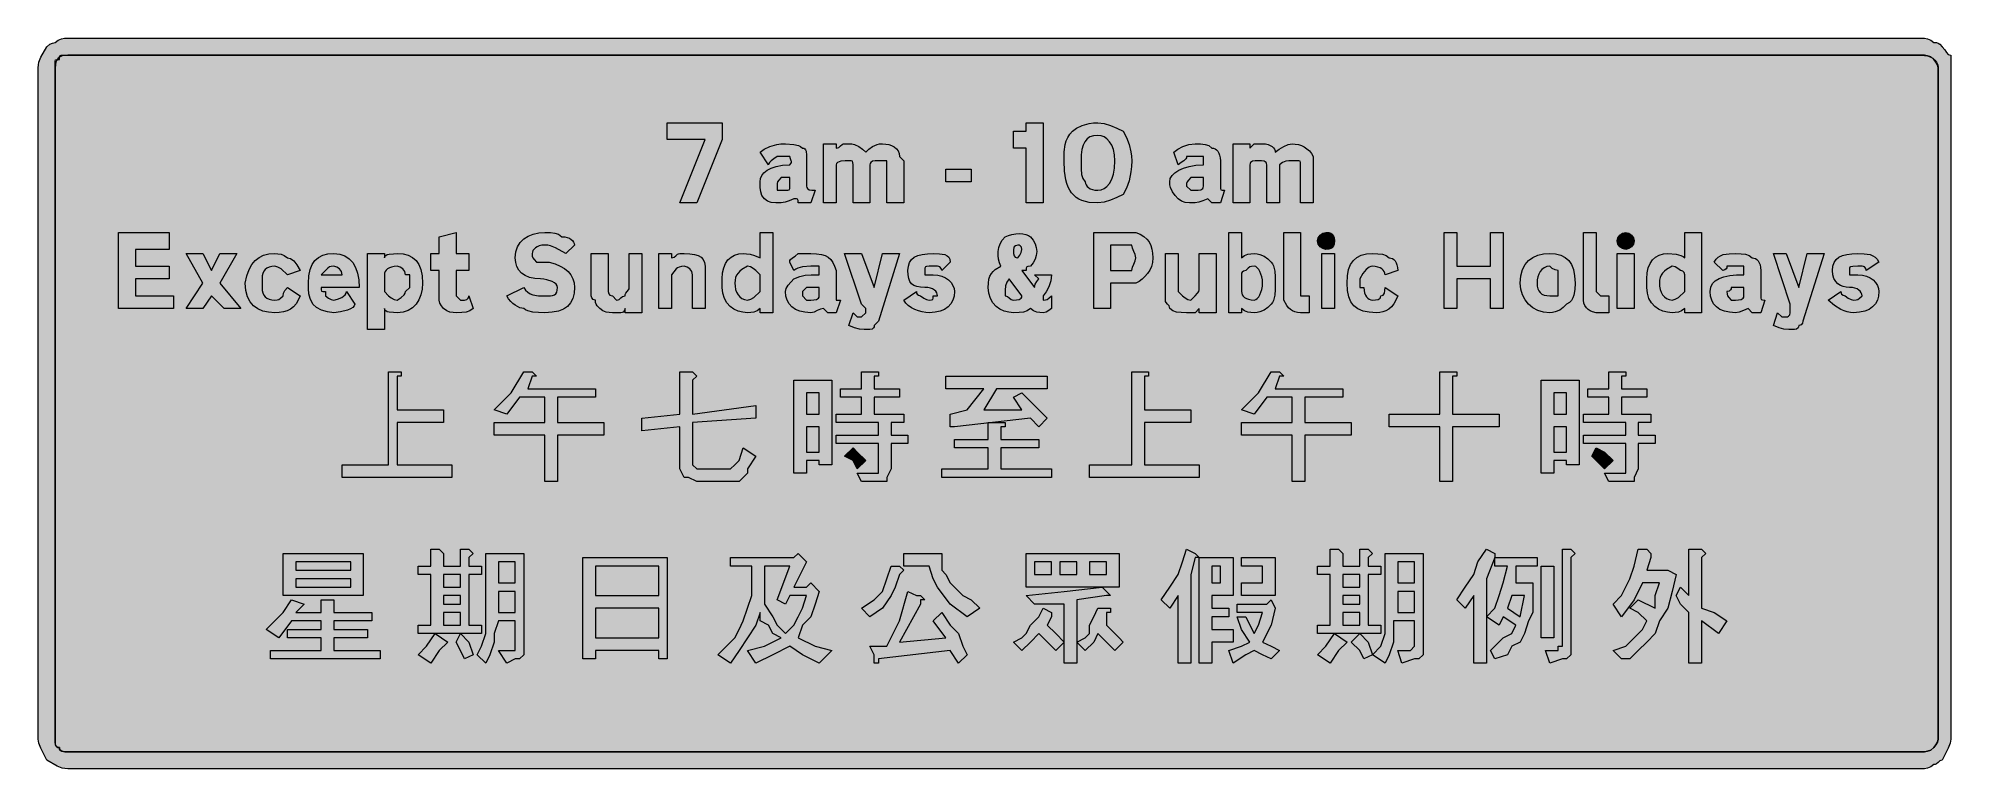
# Model space of a CAD drawing. Header units: metres. Extents: x 12 to 555, y 31 to 239.
import ezdxf

# ---------------------------------------------------------------- set-up
doc = ezdxf.new("R2010")
doc.units = ezdxf.units.M
doc.layers.add('FILL_BLACK_000000', color=7, linetype='Continuous', true_color=0x000000)
doc.layers.add('FILL_WHITE_FFFFFF', color=7, linetype='Continuous', true_color=0xffffff)

msp = doc.modelspace()

# ---------------------------------------------------------------- hatches: boundary and pattern name
at = {"layer": 'FILL_BLACK_000000', "true_color": 0x000000}
h = msp.add_hatch(color=7, dxfattribs=at)
h.dxf.hatch_style = 1
h.paths.add_polyline_path([(547.71, 238.54), (548.61, 238.41), (549.51, 238.05), (550.41, 237.36), (551.12, 237.34), (551.61, 237.21), (552.1, 236.85), (552.81, 236.16), (553.52, 235.28), (554.01, 234.51), (554.5, 233.97), (554.81, 233.81), (555.21, 233.76), (555.21, 230.16), (555.21, 39.36), (555, 38.25), (554.46, 36.81), (552.81, 33.36), (552.41, 33.31), (552.1, 33.17), (551.61, 32.76), (551.12, 32.35), (550.81, 32.21), (550.41, 32.16), (549.51, 31.47), (548.61, 31.11), (547.71, 30.98), (546.81, 30.96), (20.01, 30.96), (19.16, 31.01), (18.4, 31.17), (17.01, 31.71), (14.01, 33.36), (12.36, 36.81), (11.82, 38.25), (11.61, 39.36), (11.61, 230.16), (11.66, 231.01), (11.82, 231.77), (12.36, 233.16), (14.01, 236.16), (14.89, 236.85), (15.66, 237.21), (16.41, 237.36), (17.31, 238.05), (18.21, 238.41), (19.11, 238.54), (20.01, 238.56), (546.81, 238.56), (547.71, 238.54)])
h.paths.add_polyline_path([(18.43, 233.53), (17.82, 233.25), (17.31, 232.86), (16.92, 232.35), (16.63, 231.73), (16.47, 231), (16.41, 230.16), (16.41, 39.36), (16.41, 38.16), (16.56, 37.56), (16.92, 37.15), (17.21, 37.01), (17.61, 36.96), (17.66, 36.56), (17.82, 36.27), (18.36, 35.91), (19.13, 35.78), (20.01, 35.76), (546.81, 35.76), (547.71, 35.78), (548.61, 35.91), (549.51, 36.27), (550.41, 36.96), (551.01, 37.71), (551.42, 38.48), (551.61, 39.36), (551.61, 230.16), (551.42, 231.04), (551.01, 231.81), (550.41, 232.56), (549.51, 233.25), (548.61, 233.61), (547.71, 233.74), (546.81, 233.76), (20.01, 233.76), (19.17, 233.7), (18.43, 233.53)], flags=16)
h = msp.add_hatch(color=7, dxfattribs=at)
h.dxf.hatch_style = 1
h.paths.add_polyline_path([(201.21, 209.76), (190.41, 209.76), (190.41, 214.56), (206.01, 214.56), (206.01, 209.76), (198.81, 191.76), (194.01, 191.76), (201.21, 209.76)])
h = msp.add_hatch(color=7, dxfattribs=at)
h.dxf.hatch_style = 1
h.paths.add_polyline_path([(297.21, 191.76), (292.41, 191.76), (292.41, 207.36), (288.81, 207.36), (288.81, 212.16), (292.41, 212.16), (292.41, 214.56), (297.21, 214.56), (297.21, 191.76)])
h = msp.add_hatch(color=7, dxfattribs=at)
h.dxf.hatch_style = 1
h.paths.add_polyline_path([(322.2, 200.57), (321.66, 198.06), (320.89, 196), (320.01, 194.16), (318.21, 193.28), (316.41, 192.51), (314.61, 191.97), (312.81, 191.76), (310.33, 191.93), (309.25, 192.15), (308.27, 192.45), (307.39, 192.85), (306.61, 193.34), (305.92, 193.93), (305.31, 194.61), (304.79, 195.39), (304.35, 196.27), (303.99, 197.25), (303.7, 198.34), (303.33, 200.83), (303.21, 203.76), (303.25, 206.25), (303.51, 208.41), (303.8, 209.4), (304.22, 210.34), (304.82, 211.26), (305.61, 212.16), (306.73, 213.04), (308.31, 213.81), (310.33, 214.35), (311.52, 214.51), (312.81, 214.56), (314.61, 214.35), (316.41, 213.81), (318.21, 213.04), (320.01, 212.16), (320.89, 210.34), (321.66, 208.41), (322.2, 206.25), (322.36, 205.06), (322.41, 203.76), (322.36, 202.07), (322.2, 200.57)])
h.paths.add_polyline_path([(317.2, 206.91), (316.72, 208.15), (316.11, 209.16), (315.38, 209.95), (314.57, 210.51), (313.71, 210.85), (312.81, 210.96), (311.57, 210.85), (310.54, 210.51), (309.71, 209.95), (309.06, 209.16), (308.58, 208.15), (308.25, 206.91), (308.07, 205.45), (308.01, 203.76), (308.03, 201.47), (308.16, 199.86), (308.52, 198.7), (309.21, 197.76), (309.27, 197.31), (309.44, 196.88), (309.72, 196.47), (310.11, 196.11), (310.62, 195.8), (311.23, 195.57), (311.97, 195.41), (312.81, 195.36), (313.71, 195.47), (314.57, 195.83), (315.38, 196.44), (316.11, 197.31), (316.72, 198.47), (317.2, 199.92), (317.5, 201.68), (317.61, 203.76), (317.5, 205.45), (317.2, 206.91)], flags=16)
h = msp.add_hatch(color=7, dxfattribs=at)
h.dxf.hatch_style = 1
h.paths.add_polyline_path([(227.59, 192.45), (227.46, 192.81), (227.1, 192.94), (226.41, 192.96), (225.06, 192.36), (223.88, 191.95), (222.81, 191.76), (221.22, 191.78), (219.96, 191.91), (218.93, 192.27), (218.01, 192.96), (217.32, 193.88), (216.96, 194.91), (216.83, 196.17), (216.81, 197.76), (216.92, 198.66), (217.28, 199.52), (217.89, 200.33), (218.76, 201.06), (219.92, 201.67), (221.37, 202.15), (223.13, 202.45), (225.21, 202.56), (225.55, 202.96), (225.72, 203.27), (225.74, 203.53), (225.66, 203.76), (225.38, 204.25), (225.21, 204.96), (224.01, 204.96), (221.61, 204.96), (220.73, 204.25), (219.96, 203.76), (219.42, 203.27), (219.26, 202.96), (219.21, 202.56), (216.81, 206.16), (217.93, 207.04), (219.51, 207.81), (221.53, 208.35), (222.72, 208.51), (224.01, 208.56), (226.41, 208.41), (227.72, 208.05), (228.31, 207.76), (228.81, 207.36), (229.21, 207.3), (229.5, 207.13), (229.72, 206.85), (229.86, 206.46), (229.99, 205.33), (230.01, 203.76), (230.01, 196.56), (230.06, 196.16), (230.22, 195.87), (230.76, 195.51), (231.53, 195.38), (232.41, 195.36), (231.21, 191.76), (227.61, 191.76), (227.59, 192.45)])
h.paths.add_polyline_path([(224.01, 195.36), (224.7, 195.38), (225.06, 195.51), (225.19, 195.87), (225.21, 196.56), (225.21, 198.96), (222.81, 198.96), (222.12, 198.25), (221.76, 197.76), (221.63, 197.27), (221.61, 196.56), (221.61, 195.36), (224.01, 195.36)], flags=16)
h = msp.add_hatch(color=7, dxfattribs=at)
h.dxf.hatch_style = 1
h.paths.add_polyline_path([(249.53, 203.74), (248.76, 203.61), (248.22, 203.25), (248.06, 202.96), (248.01, 202.56), (248.01, 191.76), (243.21, 191.76), (243.21, 202.56), (243.19, 203.25), (243.06, 203.61), (242.7, 203.74), (242.01, 203.76), (240.94, 203.74), (239.76, 203.61), (239.23, 203.47), (238.8, 203.25), (238.52, 202.96), (238.41, 202.56), (238.41, 191.76), (234.81, 191.76), (234.81, 208.56), (238.41, 208.56), (238.41, 207.36), (238.81, 207.41), (239.12, 207.55), (239.61, 207.96), (240.1, 208.37), (240.41, 208.51), (240.81, 208.56), (242.01, 208.56), (242.86, 208.51), (243.6, 208.35), (244.86, 207.81), (245.89, 207.04), (246.81, 206.16), (247.73, 207.04), (248.76, 207.81), (250.02, 208.35), (250.76, 208.51), (251.61, 208.56), (252.51, 208.5), (253.37, 208.33), (254.18, 208.05), (254.91, 207.66), (255.52, 207.15), (256, 206.53), (256.3, 205.8), (256.41, 204.96), (257.61, 203.76), (257.61, 191.76), (252.81, 191.76), (252.81, 202.56), (252.81, 203.76), (250.41, 203.76), (249.53, 203.74)])
h = msp.add_hatch(color=7, dxfattribs=at)
h.dxf.hatch_style = 1
h.paths.add_polyline_path([(345.21, 191.76), (344.01, 192.96), (342.66, 192.36), (341.48, 191.95), (340.41, 191.76), (338.82, 191.78), (337.56, 191.91), (336.53, 192.27), (335.61, 192.96), (334.73, 193.88), (333.96, 194.91), (333.42, 196.17), (333.26, 196.91), (333.21, 197.76), (333.38, 198.66), (333.87, 199.52), (334.67, 200.33), (335.76, 201.06), (337.14, 201.67), (338.78, 202.15), (340.67, 202.45), (342.81, 202.56), (342.81, 204.96), (340.41, 204.96), (338.01, 204.96), (337.96, 204.56), (337.8, 204.25), (337.26, 203.76), (336.49, 203.27), (335.61, 202.56), (334.41, 206.16), (335.52, 207.04), (336.96, 207.81), (338.63, 208.35), (340.41, 208.56), (342, 208.54), (343.26, 208.41), (344.29, 208.05), (345.21, 207.36), (345.66, 207.3), (346.09, 207.13), (346.5, 206.85), (346.86, 206.46), (347.17, 205.95), (347.4, 205.33), (347.56, 204.6), (347.61, 203.76), (347.61, 196.56), (347.63, 195.87), (347.76, 195.51), (348.12, 195.38), (348.81, 195.36), (347.61, 191.76), (345.21, 191.76)])
h.paths.add_polyline_path([(340.41, 195.36), (341.29, 195.38), (342.06, 195.51), (342.6, 195.87), (342.76, 196.16), (342.81, 196.56), (342.81, 198.96), (339.21, 198.96), (338.52, 198.25), (338.16, 197.76), (338.03, 197.27), (338.01, 196.56), (339.21, 195.36), (340.41, 195.36)], flags=16)
h = msp.add_hatch(color=7, dxfattribs=at)
h.dxf.hatch_style = 1
h.paths.add_polyline_path([(367.11, 203.74), (366.21, 203.61), (365.31, 203.25), (364.41, 202.56), (364.41, 191.76), (360.81, 191.76), (360.81, 202.56), (360.76, 202.96), (360.6, 203.25), (360.06, 203.61), (359.29, 203.74), (358.41, 203.76), (357.53, 203.74), (356.76, 203.61), (356.22, 203.25), (356.06, 202.96), (356.01, 202.56), (356.01, 191.76), (351.21, 191.76), (351.21, 208.56), (356.01, 208.56), (356.01, 207.36), (357.21, 208.56), (359.61, 208.56), (360.45, 208.51), (361.18, 208.35), (361.8, 208.12), (362.31, 207.81), (362.7, 207.45), (362.98, 207.04), (363.15, 206.61), (363.21, 206.16), (364.3, 207.04), (365.61, 207.81), (366.92, 208.35), (368.01, 208.56), (368.91, 208.5), (369.79, 208.33), (370.65, 208.05), (371.46, 207.66), (372.22, 207.15), (372.9, 206.53), (373.51, 205.8), (374.01, 204.96), (374.01, 203.76), (374.01, 191.76), (370.41, 191.76), (370.41, 202.56), (370.39, 203.25), (370.26, 203.61), (369.9, 203.74), (369.21, 203.76), (368.01, 203.76), (367.11, 203.74)])
h = msp.add_hatch(color=7, dxfattribs=at)
h.dxf.hatch_style = 1
h.paths.add_polyline_path([(276.81, 197.76), (269.61, 197.76), (269.61, 201.36), (276.81, 201.36), (276.81, 197.76)])
h = msp.add_hatch(color=7, dxfattribs=at)
h.dxf.hatch_style = 1
h.paths.add_polyline_path([(39.21, 165.36), (50.01, 165.36), (50.01, 161.76), (34.41, 161.76), (34.41, 183.36), (48.81, 183.36), (48.81, 178.56), (39.21, 178.56), (39.21, 173.76), (48.81, 173.76), (48.81, 170.16), (39.21, 170.16), (39.21, 165.36)])
h = msp.add_hatch(color=7, dxfattribs=at)
h.dxf.hatch_style = 1
h.paths.add_polyline_path([(134.01, 177.36), (134.01, 172.56), (130.41, 172.56), (130.41, 166.56), (130.41, 165.36), (131.61, 164.16), (132.81, 164.16), (133.41, 164.31), (133.82, 164.67), (133.96, 164.96), (134.01, 165.36), (135.21, 161.76), (134.29, 161.07), (133.26, 160.71), (132, 160.58), (130.41, 160.56), (129.51, 160.58), (128.61, 160.71), (127.71, 161.07), (126.81, 161.76), (126.21, 162.51), (125.8, 163.28), (125.61, 164.16), (125.61, 172.56), (123.21, 172.56), (123.21, 177.36), (125.61, 177.36), (125.61, 182.16), (130.41, 183.36), (130.41, 177.36), (134.01, 177.36)])
h = msp.add_hatch(color=7, dxfattribs=at)
h.dxf.hatch_style = 1
h.paths.add_polyline_path([(152.03, 176.65), (152.16, 176.16), (152.52, 175.67), (153.21, 174.96), (156.81, 174.96), (158.5, 174.45), (159.96, 173.83), (161.2, 173.1), (162.21, 172.26), (163, 171.3), (163.56, 170.23), (163.9, 169.05), (164.01, 167.76), (163.9, 166.07), (163.54, 164.61), (162.93, 163.37), (162.06, 162.36), (160.9, 161.57), (159.45, 161.01), (157.69, 160.67), (155.61, 160.56), (153.83, 160.58), (152.16, 160.71), (150.72, 161.07), (150.11, 161.36), (149.61, 161.76), (148.52, 161.98), (147.21, 162.66), (146.54, 163.17), (145.9, 163.78), (145.31, 164.52), (144.81, 165.36), (149.61, 167.76), (150.11, 166.97), (150.72, 166.37), (151.4, 165.95), (152.16, 165.66), (153.83, 165.4), (155.61, 165.36), (157.18, 165.4), (157.8, 165.49), (158.31, 165.66), (158.7, 165.95), (158.98, 166.37), (159.15, 166.97), (159.21, 167.76), (159.1, 168.21), (158.8, 168.64), (158.32, 169.05), (157.71, 169.41), (156.17, 169.95), (155.31, 170.11), (154.41, 170.16), (152.72, 170.27), (151.26, 170.59), (150.02, 171.11), (149.01, 171.81), (148.22, 172.68), (147.66, 173.7), (147.32, 174.87), (147.21, 176.16), (147.37, 177.85), (147.85, 179.31), (148.6, 180.55), (149.61, 181.56), (150.84, 182.35), (152.27, 182.91), (153.87, 183.25), (155.61, 183.36), (157.2, 183.34), (158.46, 183.21), (159.49, 182.85), (160.41, 182.16), (161.25, 182.11), (161.98, 181.95), (162.6, 181.72), (163.11, 181.41), (163.5, 181.05), (163.78, 180.64), (163.95, 180.21), (164.01, 179.76), (161.61, 177.36), (158.61, 179.01), (157.22, 179.55), (156.46, 179.71), (155.61, 179.76), (154.77, 179.71), (154.03, 179.55), (153.42, 179.32), (152.91, 179.01), (152.52, 178.65), (152.23, 178.24), (152.07, 177.81), (152.01, 177.36), (152.03, 176.65)])
h = msp.add_hatch(color=7, dxfattribs=at)
h.dxf.hatch_style = 1
h.paths.add_polyline_path([(220.41, 183.36), (220.41, 160.56), (216.81, 160.56), (216.81, 161.76), (215.91, 161.07), (215.01, 160.71), (214.11, 160.58), (213.21, 160.56), (211.87, 160.67), (210.57, 161.01), (209.35, 161.57), (208.26, 162.36), (207.34, 163.37), (206.63, 164.61), (206.17, 166.07), (206.01, 167.76), (206.01, 168.96), (206.01, 170.16), (206.12, 171.85), (206.44, 173.31), (206.96, 174.55), (207.66, 175.56), (208.53, 176.35), (209.55, 176.91), (210.72, 177.25), (212.01, 177.36), (212.93, 177.34), (213.96, 177.21), (215.22, 176.85), (216.81, 176.16), (216.81, 183.36), (220.41, 183.36)])
h.paths.add_polyline_path([(216.81, 171.36), (215.61, 172.56), (214.86, 173.16), (214.09, 173.57), (213.21, 173.76), (211.63, 172.84), (211.02, 172.35), (210.51, 171.81), (210.12, 171.22), (209.83, 170.55), (209.67, 169.81), (209.61, 168.96), (209.67, 168.06), (209.83, 167.2), (210.12, 166.39), (210.51, 165.66), (211.02, 165.05), (211.63, 164.57), (212.37, 164.27), (213.21, 164.16), (214.11, 164.37), (215.01, 164.91), (216.81, 166.56), (216.81, 170.16), (216.81, 171.36)], flags=16)
h = msp.add_hatch(color=7, dxfattribs=at)
h.dxf.hatch_style = 1
h.paths.add_polyline_path([(284.43, 176.84), (284.46, 177.96), (284.66, 179.08), (285.04, 180.17), (285.62, 181.21), (286.41, 182.16), (287.36, 182.55), (288.38, 182.83), (289.43, 183), (290.46, 183.06), (291.44, 183), (292.32, 182.83), (293.05, 182.55), (293.61, 182.16), (294.4, 181.21), (294.96, 180.17), (295.3, 179.08), (295.41, 177.96), (295.3, 176.84), (294.96, 175.75), (294.4, 174.71), (293.61, 173.76), (292.92, 173.74), (292.56, 173.61), (292.43, 173.25), (292.41, 172.56), (291.21, 172.56), (294.81, 167.76), (295, 168.64), (295.41, 169.41), (296.01, 170.16), (294.81, 171.36), (299.61, 171.36), (299.4, 169.58), (298.86, 167.91), (298.09, 166.47), (297.21, 165.36), (297.21, 164.16), (297.92, 164.18), (298.41, 164.31), (298.9, 164.67), (299.61, 165.36), (299.61, 161.76), (298.86, 161.16), (298.09, 160.75), (297.21, 160.56), (296.31, 160.58), (295.41, 160.71), (294.51, 161.07), (293.61, 161.76), (292.69, 161.07), (291.66, 160.71), (290.4, 160.58), (288.81, 160.56), (287.47, 160.67), (286.17, 161.01), (284.95, 161.57), (283.86, 162.36), (282.94, 163.37), (282.23, 164.61), (281.77, 166.07), (281.61, 167.76), (281.67, 169), (281.83, 170.05), (282.12, 170.92), (282.51, 171.66), (283.02, 172.28), (283.63, 172.82), (285.21, 173.76), (284.82, 174.71), (284.55, 175.75), (284.43, 176.84)])
h.paths.add_polyline_path([(286.43, 166.95), (286.41, 165.36), (286.81, 165.31), (287.12, 165.17), (287.61, 164.76), (288.1, 164.35), (288.41, 164.21), (288.81, 164.16), (289.69, 164.18), (290.46, 164.31), (291, 164.67), (291.16, 164.96), (291.21, 165.36), (287.61, 170.16), (286.92, 169.24), (286.56, 168.21), (286.43, 166.95)], flags=16)
h.paths.add_polyline_path([(291.02, 177.68), (291.21, 178.56), (291.06, 179.16), (290.7, 179.57), (290.41, 179.71), (290.01, 179.76), (289.41, 179.61), (289, 179.25), (288.86, 178.96), (288.81, 178.56), (288.81, 177.36), (288.96, 176.76), (289.32, 176.35), (289.61, 176.21), (290.01, 176.16), (290.61, 176.91), (291.02, 177.68)], flags=16)
h = msp.add_hatch(color=7, dxfattribs=at)
h.dxf.hatch_style = 1
h.paths.add_polyline_path([(311.61, 161.76), (311.61, 183.36), (322.41, 183.36), (323.61, 183.36), (324.85, 182.85), (325.88, 182.23), (326.71, 181.5), (327.36, 180.66), (327.84, 179.7), (328.17, 178.63), (328.35, 177.45), (328.41, 176.16), (328.3, 174.87), (328, 173.68), (327.52, 172.62), (326.91, 171.66), (326.18, 170.82), (325.37, 170.08), (324.51, 169.47), (323.61, 168.96), (322.41, 168.96), (316.41, 168.96), (316.41, 161.76), (311.61, 161.76)])
h.paths.add_polyline_path([(322.41, 172.56), (322.6, 173.46), (323.01, 174.36), (323.42, 175.26), (323.61, 176.16), (323.42, 177.06), (323.01, 177.96), (322.6, 178.86), (322.41, 179.76), (321.21, 179.76), (316.41, 179.76), (316.41, 172.56), (321.21, 172.56), (322.41, 172.56)], flags=16)
h = msp.add_hatch(color=7, dxfattribs=at)
h.dxf.hatch_style = 1
h.paths.add_polyline_path([(355.41, 160.71), (354.51, 161.07), (353.61, 161.76), (353.61, 160.56), (350.01, 160.56), (350.01, 183.36), (353.61, 183.36), (353.61, 176.16), (354.51, 176.85), (355.41, 177.21), (356.31, 177.34), (357.21, 177.36), (358.06, 177.31), (358.8, 177.15), (360.06, 176.61), (361.09, 175.84), (362.01, 174.96), (362.41, 174.46), (362.7, 173.85), (363.06, 172.41), (363.19, 170.74), (363.21, 168.96), (363.19, 167.18), (363.06, 165.51), (362.7, 164.07), (362.41, 163.46), (362.01, 162.96), (361.09, 162.08), (360.06, 161.31), (358.8, 160.77), (358.06, 160.61), (357.21, 160.56), (356.31, 160.58), (355.41, 160.71)])
h.paths.add_polyline_path([(358.09, 164.57), (358.5, 165.05), (358.86, 165.66), (359.4, 167.2), (359.56, 168.06), (359.61, 168.96), (359.56, 169.86), (359.4, 170.72), (358.86, 172.26), (358.5, 172.87), (358.09, 173.35), (357.66, 173.65), (357.21, 173.76), (356.5, 173.74), (356.01, 173.61), (355.52, 173.25), (354.81, 172.56), (354.21, 172.41), (353.8, 172.05), (353.66, 171.76), (353.61, 171.36), (353.61, 166.56), (353.67, 166.11), (353.83, 165.68), (354.12, 165.27), (354.51, 164.91), (355.02, 164.6), (355.64, 164.37), (356.37, 164.21), (357.21, 164.16), (357.66, 164.27), (358.09, 164.57)], flags=16)
h = msp.add_hatch(color=7, dxfattribs=at)
h.dxf.hatch_style = 1
h.paths.add_polyline_path([(370.41, 166.56), (370.41, 165.36), (372.81, 165.36), (372.81, 161.76), (372.81, 160.56), (370.41, 160.56), (369.56, 160.62), (368.82, 160.78), (368.15, 161.07), (367.56, 161.46), (367.02, 161.97), (366.53, 162.58), (365.61, 164.16), (365.61, 183.36), (370.41, 183.36), (370.41, 166.56)])
h = msp.add_hatch(color=7, dxfattribs=at)
h.dxf.hatch_style = 1
h.paths.add_polyline_path([(379.97, 180.08), (379.71, 179.31), (379.42, 179), (379, 178.77), (378.4, 178.61), (377.61, 178.56), (376.73, 178.77), (375.96, 179.31), (375.42, 180.08), (375.21, 180.96), (375.42, 181.84), (375.96, 182.61), (376.73, 183.15), (377.61, 183.36), (378.4, 183.31), (379, 183.15), (379.42, 182.92), (379.71, 182.61), (379.97, 181.84), (380.01, 180.96), (379.97, 180.08)])
h = msp.add_hatch(color=7, dxfattribs=at)
h.dxf.hatch_style = 1
h.paths.add_polyline_path([(419.61, 173.76), (424.41, 173.76), (424.41, 183.36), (428.01, 183.36), (428.01, 161.76), (424.41, 161.76), (424.41, 170.16), (419.61, 170.16), (414.81, 170.16), (414.81, 161.76), (411.21, 161.76), (411.21, 183.36), (414.81, 183.36), (414.81, 173.76), (419.61, 173.76)])
h = msp.add_hatch(color=7, dxfattribs=at)
h.dxf.hatch_style = 1
h.paths.add_polyline_path([(454.41, 166.56), (455.61, 165.36), (458.01, 165.36), (458.01, 161.76), (458.01, 160.56), (456.81, 160.56), (454.41, 160.56), (453.34, 160.78), (452.74, 161.07), (452.16, 161.46), (451.63, 161.97), (451.2, 162.58), (450.92, 163.32), (450.81, 164.16), (450.81, 183.36), (454.41, 183.36), (454.41, 166.56)])
h = msp.add_hatch(color=7, dxfattribs=at)
h.dxf.hatch_style = 1
h.paths.add_polyline_path([(465, 180.08), (464.46, 179.31), (463.69, 178.77), (462.81, 178.56), (461.93, 178.77), (461.16, 179.31), (460.62, 180.08), (460.41, 180.96), (460.62, 181.84), (461.16, 182.61), (461.93, 183.15), (462.81, 183.36), (463.69, 183.15), (464.46, 182.61), (465, 181.84), (465.21, 180.96), (465, 180.08)])
h = msp.add_hatch(color=7, dxfattribs=at)
h.dxf.hatch_style = 1
h.paths.add_polyline_path([(484.41, 183.36), (484.41, 160.56), (479.61, 160.56), (479.61, 161.76), (478.71, 161.07), (477.81, 160.71), (476.91, 160.58), (476.01, 160.56), (474.67, 160.67), (473.37, 161.01), (472.15, 161.57), (471.06, 162.36), (470.14, 163.37), (469.43, 164.61), (468.97, 166.07), (468.81, 167.76), (468.81, 168.96), (468.81, 170.16), (468.92, 171.85), (469.24, 173.31), (469.76, 174.55), (470.46, 175.56), (471.33, 176.35), (472.35, 176.91), (473.52, 177.25), (474.81, 177.36), (477.21, 177.21), (478.52, 176.85), (479.11, 176.56), (479.61, 176.16), (479.61, 183.36), (484.41, 183.36)])
h.paths.add_polyline_path([(479.61, 171.36), (479.46, 171.96), (479.1, 172.37), (478.81, 172.51), (478.41, 172.56), (477.66, 173.16), (476.89, 173.57), (476.01, 173.76), (474.43, 172.84), (473.82, 172.35), (473.31, 171.81), (472.92, 171.22), (472.63, 170.55), (472.47, 169.81), (472.41, 168.96), (472.47, 168.06), (472.63, 167.2), (472.92, 166.39), (473.31, 165.66), (473.82, 165.05), (474.43, 164.57), (475.17, 164.27), (476.01, 164.16), (476.91, 164.37), (477.81, 164.91), (479.61, 166.56), (479.61, 170.16), (479.61, 171.36)], flags=16)
h = msp.add_hatch(color=7, dxfattribs=at)
h.dxf.hatch_style = 1
h.paths.add_polyline_path([(68.01, 177.36), (63.21, 168.96), (69.21, 161.76), (64.41, 161.76), (60.81, 165.36), (58.41, 161.76), (53.61, 161.76), (58.41, 168.96), (53.61, 177.36), (58.41, 177.36), (60.81, 172.56), (63.21, 177.36), (68.01, 177.36)])
h = msp.add_hatch(color=7, dxfattribs=at)
h.dxf.hatch_style = 1
h.paths.add_polyline_path([(79.71, 177.34), (80.61, 177.21), (81.51, 176.85), (82.41, 176.16), (82.86, 176.1), (83.31, 175.93), (84.21, 175.26), (85.11, 174.13), (86.01, 172.56), (82.41, 171.36), (80.61, 173.01), (79.71, 173.55), (78.81, 173.76), (77.97, 173.7), (77.23, 173.53), (76.62, 173.25), (76.11, 172.86), (75.72, 172.35), (75.43, 171.73), (75.27, 171), (75.21, 170.16), (75.21, 168.96), (75.21, 167.76), (75.27, 166.92), (75.43, 166.18), (75.72, 165.57), (76.11, 165.06), (76.62, 164.67), (77.23, 164.38), (77.97, 164.22), (78.81, 164.16), (79.52, 164.18), (80.01, 164.31), (80.5, 164.67), (81.21, 165.36), (81.36, 166.11), (81.72, 166.88), (82.41, 167.76), (86.01, 165.36), (85.5, 164.12), (84.88, 163.09), (84.15, 162.26), (83.31, 161.61), (82.35, 161.13), (81.28, 160.8), (80.1, 160.62), (78.81, 160.56), (77.07, 160.67), (75.47, 161.03), (74.04, 161.64), (72.81, 162.51), (71.8, 163.67), (71.05, 165.12), (70.57, 166.88), (70.41, 168.96), (70.92, 171.04), (71.55, 172.8), (72.33, 174.25), (73.26, 175.41), (74.36, 176.28), (75.64, 176.89), (77.12, 177.25), (78.81, 177.36), (79.71, 177.34)])
h = msp.add_hatch(color=7, dxfattribs=at)
h.dxf.hatch_style = 1
h.paths.add_polyline_path([(92.03, 167.07), (92.16, 166.71), (92.52, 166.58), (93.21, 166.56), (93.21, 165.36), (94.09, 164.67), (94.86, 164.31), (95.61, 164.16), (96.68, 164.37), (97.86, 164.91), (98.82, 165.68), (99.1, 166.11), (99.21, 166.56), (101.61, 162.96), (101.45, 162.51), (101.01, 162.08), (100.34, 161.67), (99.51, 161.31), (97.56, 160.77), (95.61, 160.56), (93.83, 160.77), (92.16, 161.31), (90.72, 162.08), (89.61, 162.96), (88.92, 164.57), (88.56, 165.96), (88.43, 167.35), (88.41, 168.96), (88.52, 171.04), (88.86, 172.8), (89.42, 174.25), (90.21, 175.41), (91.22, 176.28), (92.46, 176.89), (93.92, 177.25), (95.61, 177.36), (97.3, 177.19), (98.76, 176.7), (100, 175.9), (101.01, 174.81), (101.8, 173.43), (102.36, 171.79), (102.7, 169.9), (102.81, 167.76), (92.01, 167.76), (92.03, 167.07)])
h.paths.add_polyline_path([(97.8, 172.24), (97.26, 173.01), (96.49, 173.55), (95.61, 173.76), (94.9, 173.74), (94.41, 173.61), (93.92, 173.25), (93.21, 172.56), (92.01, 171.36), (98.01, 171.36), (97.8, 172.24)], flags=16)
h = msp.add_hatch(color=7, dxfattribs=at)
h.dxf.hatch_style = 1
h.paths.add_polyline_path([(120.36, 165.62), (119.8, 164.19), (119.01, 162.96), (118, 161.95), (116.76, 161.2), (115.3, 160.72), (113.61, 160.56), (112.54, 160.58), (111.36, 160.71), (110.83, 160.85), (110.4, 161.07), (110.12, 161.36), (110.01, 161.76), (110.01, 155.76), (105.21, 155.76), (105.21, 177.36), (110.01, 177.36), (110.01, 176.16), (110.12, 176.56), (110.4, 176.85), (110.83, 177.07), (111.36, 177.21), (112.54, 177.34), (113.61, 177.36), (115.3, 177.25), (116.76, 176.89), (118, 176.28), (119.01, 175.41), (119.8, 174.25), (120.36, 172.8), (120.7, 171.04), (120.81, 168.96), (120.7, 167.22), (120.36, 165.62)])
h.paths.add_polyline_path([(115.63, 165.68), (115.91, 166.11), (116.01, 166.56), (117.21, 167.76), (117.21, 171.36), (116.01, 171.36), (115.8, 172.24), (115.26, 173.01), (114.49, 173.55), (113.61, 173.76), (112.77, 173.71), (112.03, 173.55), (111.42, 173.32), (110.91, 173.01), (110.52, 172.65), (110.23, 172.24), (110.07, 171.81), (110.01, 171.36), (110.01, 167.76), (110.01, 166.56), (111.21, 165.36), (111.96, 164.76), (112.73, 164.35), (113.61, 164.16), (114.81, 164.91), (115.63, 165.68)], flags=16)
h = msp.add_hatch(color=7, dxfattribs=at)
h.dxf.hatch_style = 1
h.paths.add_polyline_path([(183.21, 177.36), (183.21, 160.56), (178.41, 160.56), (178.41, 161.76), (178.26, 161.16), (177.9, 160.75), (177.61, 160.61), (177.21, 160.56), (174.81, 160.56), (173.91, 160.58), (173.01, 160.71), (172.11, 161.07), (171.21, 161.76), (170.52, 162.47), (170.16, 162.96), (170.03, 163.45), (170.01, 164.16), (169.61, 164.21), (169.32, 164.35), (168.96, 164.76), (168.81, 165.36), (168.81, 177.36), (173.61, 177.36), (173.61, 166.56), (173.76, 165.96), (174.12, 165.55), (174.41, 165.41), (174.81, 165.36), (176.01, 164.16), (176.41, 164.21), (176.72, 164.35), (177.21, 164.76), (177.7, 165.17), (178.01, 165.31), (178.41, 165.36), (178.46, 165.76), (178.6, 166.07), (179.01, 166.56), (179.42, 167.05), (179.56, 167.36), (179.61, 167.76), (179.61, 177.36), (183.21, 177.36)])
h = msp.add_hatch(color=7, dxfattribs=at)
h.dxf.hatch_style = 1
h.paths.add_polyline_path([(197.61, 161.76), (197.61, 170.16), (197.61, 171.36), (197.4, 172.24), (196.86, 173.01), (196.09, 173.55), (195.21, 173.76), (194.42, 173.71), (193.8, 173.55), (193.33, 173.32), (192.96, 173.01), (191.61, 171.36), (191.61, 161.76), (188.01, 161.76), (188.01, 177.36), (191.61, 177.36), (191.61, 176.16), (192.01, 176.21), (192.32, 176.35), (192.81, 176.76), (193.3, 177.17), (193.61, 177.31), (194.01, 177.36), (195.21, 177.36), (196.85, 177.3), (198.17, 177.12), (199.22, 176.79), (200.01, 176.31), (200.58, 175.66), (200.95, 174.83), (201.15, 173.8), (201.21, 172.56), (201.21, 161.76), (197.61, 161.76)])
h = msp.add_hatch(color=7, dxfattribs=at)
h.dxf.hatch_style = 1
h.paths.add_polyline_path([(233.61, 173.76), (231.21, 173.76), (228.81, 173.61), (227.5, 173.25), (226.91, 172.96), (226.41, 172.56), (225.21, 174.96), (225.26, 175.36), (225.42, 175.67), (225.96, 176.16), (226.73, 176.65), (227.61, 177.36), (231.21, 177.36), (232.85, 177.3), (234.19, 177.12), (235.28, 176.79), (236.16, 176.31), (236.87, 175.66), (237.45, 174.83), (237.95, 173.8), (238.41, 172.56), (238.41, 165.36), (238.41, 164.16), (239.61, 164.16), (238.41, 160.56), (236.01, 160.56), (234.81, 161.76), (233.91, 161.57), (233.01, 161.16), (232.11, 160.75), (231.21, 160.56), (229.52, 160.67), (228.06, 160.99), (226.82, 161.51), (225.81, 162.21), (225.02, 163.08), (224.46, 164.1), (224.12, 165.27), (224.01, 166.56), (224.22, 167.46), (224.76, 168.36), (226.41, 170.16), (228.04, 170.85), (229.56, 171.21), (231.3, 171.34), (233.61, 171.36), (233.61, 172.56), (233.61, 173.76)])
h.paths.add_polyline_path([(230.01, 164.16), (231.21, 164.16), (232.09, 164.18), (232.86, 164.31), (233.4, 164.67), (233.56, 164.96), (233.61, 165.36), (233.61, 167.76), (230.01, 167.76), (228.81, 166.56), (228.81, 165.36), (230.01, 164.16)], flags=16)
h = msp.add_hatch(color=7, dxfattribs=at)
h.dxf.hatch_style = 1
h.paths.add_polyline_path([(250.41, 158.16), (249.21, 156.96), (249.16, 156.56), (249.02, 156.27), (248.61, 155.91), (248.01, 155.76), (246.4, 155.78), (245.01, 155.91), (243.62, 156.27), (242.01, 156.96), (243.21, 160.56), (244.41, 159.36), (245.61, 159.36), (246.81, 160.56), (246.81, 161.76), (245.61, 162.96), (240.81, 177.36), (245.61, 177.36), (249.21, 167.76), (251.61, 177.36), (256.41, 177.36), (250.41, 158.16)])
h = msp.add_hatch(color=7, dxfattribs=at)
h.dxf.hatch_style = 1
h.paths.add_polyline_path([(271.9, 165.27), (271.56, 164.1), (271, 163.08), (270.21, 162.21), (269.2, 161.51), (267.96, 160.99), (266.5, 160.67), (264.81, 160.56), (263.86, 160.62), (262.84, 160.78), (261.79, 161.07), (260.76, 161.46), (259.78, 161.97), (258.9, 162.58), (258.17, 163.32), (257.61, 164.16), (261.21, 166.56), (261.26, 166.16), (261.4, 165.87), (261.81, 165.51), (262.41, 165.36), (263.29, 164.67), (264.06, 164.31), (264.81, 164.16), (265.5, 164.18), (265.86, 164.31), (265.99, 164.67), (266.01, 165.36), (267.21, 165.36), (267.15, 165.81), (266.99, 166.24), (266.7, 166.65), (266.31, 167.01), (265.8, 167.32), (265.18, 167.55), (264.45, 167.71), (263.61, 167.76), (262.37, 167.82), (261.34, 168), (260.51, 168.33), (259.86, 168.81), (259.38, 169.46), (259.05, 170.29), (258.87, 171.32), (258.81, 172.56), (258.92, 173.8), (259.26, 174.83), (259.82, 175.66), (260.61, 176.31), (261.62, 176.79), (262.86, 177.12), (264.32, 177.3), (266.01, 177.36), (267.77, 177.32), (269.31, 177.06), (269.92, 176.77), (270.4, 176.35), (270.7, 175.75), (270.81, 174.96), (268.41, 172.56), (268.26, 173.16), (267.9, 173.57), (267.61, 173.71), (267.21, 173.76), (264.81, 173.76), (264.12, 173.74), (263.76, 173.61), (263.63, 173.25), (263.61, 172.56), (263.61, 171.36), (266.01, 171.36), (267.3, 171.25), (268.47, 170.95), (269.49, 170.47), (270.36, 169.86), (271.06, 169.13), (271.58, 168.32), (271.9, 167.46), (272.01, 166.56), (271.9, 165.27)])
h = msp.add_hatch(color=7, dxfattribs=at)
h.dxf.hatch_style = 1
h.paths.add_polyline_path([(346.41, 177.36), (346.41, 160.56), (341.61, 160.56), (341.61, 161.76), (340.41, 160.56), (338.01, 160.56), (336.42, 160.58), (335.16, 160.71), (334.13, 161.07), (333.21, 161.76), (333.16, 162.16), (333.02, 162.47), (332.61, 162.96), (332.2, 163.45), (332.06, 163.76), (332.01, 164.16), (332.01, 165.36), (332.01, 177.36), (335.61, 177.36), (335.61, 166.56), (336.81, 165.36), (337.56, 164.76), (338.33, 164.35), (339.21, 164.16), (340.41, 165.36), (341.1, 166.07), (341.46, 166.56), (341.59, 167.05), (341.61, 167.76), (341.61, 177.36), (346.41, 177.36)])
h = msp.add_hatch(color=7, dxfattribs=at)
h.dxf.hatch_style = 1
h.paths.add_polyline_path([(376.41, 161.76), (376.41, 177.36), (380.01, 177.36), (380.01, 161.76), (376.41, 161.76)])
h = msp.add_hatch(color=7, dxfattribs=at)
h.dxf.hatch_style = 1
h.paths.add_polyline_path([(392.4, 177.34), (393.66, 177.21), (394.69, 176.85), (395.61, 176.16), (396.06, 176.1), (396.49, 175.93), (396.9, 175.65), (397.26, 175.26), (397.57, 174.75), (397.8, 174.13), (397.96, 173.4), (398.01, 172.56), (394.41, 171.36), (394.35, 171.81), (394.18, 172.24), (393.9, 172.65), (393.51, 173.01), (393, 173.32), (392.38, 173.55), (391.65, 173.71), (390.81, 173.76), (390.36, 173.7), (389.91, 173.53), (389.01, 172.86), (388.11, 171.73), (387.21, 170.16), (387.21, 168.96), (387.21, 167.76), (388.41, 167.76), (388.46, 166.92), (388.62, 166.18), (388.85, 165.57), (389.16, 165.06), (389.52, 164.67), (389.93, 164.38), (390.36, 164.22), (390.81, 164.16), (391.69, 164.18), (392.46, 164.31), (393, 164.67), (393.16, 164.96), (393.21, 165.36), (393.61, 165.41), (393.9, 165.57), (394.26, 166.11), (394.39, 166.88), (394.41, 167.76), (398.01, 165.36), (397.51, 164.12), (396.9, 163.09), (396.22, 162.26), (395.46, 161.61), (394.65, 161.13), (393.79, 160.8), (392.91, 160.62), (392.01, 160.56), (389.93, 160.67), (388.17, 161.03), (386.72, 161.64), (385.56, 162.51), (384.69, 163.67), (384.08, 165.12), (383.72, 166.88), (383.61, 168.96), (383.72, 171.04), (384.06, 172.8), (384.62, 174.25), (385.41, 175.41), (386.42, 176.28), (387.66, 176.89), (389.12, 177.25), (390.81, 177.36), (392.4, 177.34)])
h = msp.add_hatch(color=7, dxfattribs=at)
h.dxf.hatch_style = 1
h.paths.add_polyline_path([(448.11, 165.51), (447.82, 164.75), (447.4, 164.07), (446.8, 163.46), (446.01, 162.96), (445.09, 162.08), (444.06, 161.31), (442.8, 160.77), (442.06, 160.61), (441.21, 160.56), (439.47, 160.72), (437.87, 161.2), (436.44, 161.95), (435.21, 162.96), (434.2, 164.19), (433.45, 165.62), (432.97, 167.22), (432.81, 168.96), (432.97, 171.04), (433.45, 172.8), (434.2, 174.25), (435.21, 175.41), (436.44, 176.28), (437.87, 176.89), (439.47, 177.25), (441.21, 177.36), (442.9, 177.25), (444.36, 176.89), (445.6, 176.28), (446.61, 175.41), (447.4, 174.25), (447.96, 172.8), (448.3, 171.04), (448.41, 168.96), (448.37, 167.18), (448.11, 165.51)])
h.paths.add_polyline_path([(442.73, 172.75), (441.96, 173.16), (441.21, 173.76), (440.37, 173.65), (439.63, 173.35), (439.02, 172.87), (438.51, 172.26), (438.12, 171.53), (437.83, 170.72), (437.67, 169.86), (437.61, 168.96), (437.67, 168.12), (437.83, 167.38), (438.12, 166.77), (438.51, 166.26), (439.02, 165.87), (439.63, 165.58), (440.37, 165.42), (441.21, 165.36), (443.61, 165.36), (443.61, 168.96), (443.61, 172.56), (442.73, 172.75)], flags=16)
h = msp.add_hatch(color=7, dxfattribs=at)
h.dxf.hatch_style = 1
h.paths.add_polyline_path([(460.41, 161.76), (460.41, 177.36), (465.21, 177.36), (465.21, 161.76), (460.41, 161.76)])
h = msp.add_hatch(color=7, dxfattribs=at)
h.dxf.hatch_style = 1
h.paths.add_polyline_path([(498.81, 160.56), (497.61, 161.76), (496.26, 161.16), (495.08, 160.75), (494.01, 160.56), (492.32, 160.67), (490.86, 160.99), (489.62, 161.51), (488.61, 162.21), (487.82, 163.08), (487.26, 164.1), (486.92, 165.27), (486.81, 166.56), (486.98, 167.8), (487.47, 168.83), (488.27, 169.66), (489.36, 170.31), (490.74, 170.79), (492.38, 171.12), (494.27, 171.3), (496.41, 171.36), (496.41, 172.56), (496.41, 173.76), (495.21, 173.76), (491.61, 173.76), (491.56, 173.36), (491.42, 173.07), (491.01, 172.71), (490.41, 172.56), (488.01, 174.96), (488.51, 175.75), (489.12, 176.35), (489.8, 176.77), (490.56, 177.06), (492.23, 177.32), (494.01, 177.36), (495.6, 177.34), (496.86, 177.21), (497.89, 176.85), (498.81, 176.16), (499.26, 176.1), (499.69, 175.93), (500.1, 175.65), (500.46, 175.26), (500.77, 174.75), (501, 174.13), (501.16, 173.4), (501.21, 172.56), (501.21, 165.36), (501.23, 164.67), (501.36, 164.31), (501.72, 164.18), (502.41, 164.16), (501.21, 160.56), (498.81, 160.56)])
h.paths.add_polyline_path([(491.76, 165.36), (492.12, 164.87), (492.81, 164.16), (494.01, 164.16), (494.89, 164.18), (495.66, 164.31), (496.2, 164.67), (496.36, 164.96), (496.41, 165.36), (496.41, 167.76), (492.81, 167.76), (492.76, 167.36), (492.62, 167.07), (492.21, 166.71), (491.61, 166.56), (491.63, 165.85), (491.76, 165.36)], flags=16)
h = msp.add_hatch(color=7, dxfattribs=at)
h.dxf.hatch_style = 1
h.paths.add_polyline_path([(513.21, 158.16), (513.06, 157.56), (512.7, 157.15), (512.41, 157.01), (512.01, 156.96), (511.96, 156.56), (511.82, 156.27), (511.41, 155.91), (510.81, 155.76), (509.2, 155.78), (507.81, 155.91), (506.42, 156.27), (504.81, 156.96), (506.01, 160.56), (507.21, 159.36), (508.41, 159.36), (508.81, 159.41), (509.1, 159.55), (509.46, 159.96), (509.61, 160.56), (509.61, 161.76), (509.61, 162.96), (504.81, 177.36), (508.41, 177.36), (512.01, 167.76), (514.41, 177.36), (519.21, 177.36), (513.21, 158.16)])
h = msp.add_hatch(color=7, dxfattribs=at)
h.dxf.hatch_style = 1
h.paths.add_polyline_path([(534.7, 165.27), (534.36, 164.1), (533.8, 163.08), (533.01, 162.21), (532, 161.51), (530.76, 160.99), (529.3, 160.67), (527.61, 160.56), (526.71, 160.62), (525.81, 160.78), (524.91, 161.07), (524.01, 161.46), (522.21, 162.58), (520.41, 164.16), (524.01, 166.56), (524.06, 166.16), (524.2, 165.87), (524.61, 165.51), (525.21, 165.36), (526.09, 164.67), (526.86, 164.31), (527.61, 164.16), (528.32, 164.18), (528.81, 164.31), (529.3, 164.67), (530.01, 165.36), (529.95, 165.81), (529.78, 166.24), (529.5, 166.65), (529.11, 167.01), (528.6, 167.32), (527.98, 167.55), (527.25, 167.71), (526.41, 167.76), (525.51, 167.82), (524.65, 168), (523.84, 168.33), (523.11, 168.81), (522.5, 169.46), (522.02, 170.29), (521.72, 171.32), (521.61, 172.56), (521.72, 173.8), (522.06, 174.83), (522.62, 175.66), (523.41, 176.31), (524.42, 176.79), (525.66, 177.12), (527.12, 177.3), (528.81, 177.36), (530.59, 177.32), (532.26, 177.06), (533.02, 176.77), (533.7, 176.35), (534.31, 175.75), (534.81, 174.96), (531.21, 172.56), (531.06, 173.16), (530.7, 173.57), (530.41, 173.71), (530.01, 173.76), (528.81, 173.76), (527.42, 173.74), (526.71, 173.61), (526.54, 173.47), (526.45, 173.25), (526.41, 172.56), (526.41, 171.36), (528.81, 171.36), (530.1, 171.25), (531.27, 170.95), (532.29, 170.47), (533.16, 169.86), (533.86, 169.13), (534.38, 168.32), (534.7, 167.46), (534.81, 166.56), (534.7, 165.27)])
h = msp.add_hatch(color=7, dxfattribs=at)
h.dxf.hatch_style = 1
h.paths.add_polyline_path([(114.81, 143.76), (114.81, 142.56), (113.61, 142.56), (113.61, 132.96), (126.81, 132.96), (126.81, 129.36), (113.61, 129.36), (113.61, 117.36), (129.21, 117.36), (129.21, 113.76), (98.01, 113.76), (98.01, 117.36), (111.21, 117.36), (111.21, 143.76), (113.61, 143.76), (114.81, 143.76)])
h = msp.add_hatch(color=7, dxfattribs=at)
h.dxf.hatch_style = 1
h.paths.add_polyline_path([(146.01, 137.76), (149.61, 143.76), (152.01, 143.76), (153.21, 142.56), (152.01, 142.56), (150.81, 138.96), (170.01, 138.96), (170.01, 136.56), (159.21, 136.56), (159.21, 129.36), (172.41, 129.36), (172.41, 125.76), (159.21, 125.76), (159.21, 112.56), (155.61, 112.56), (155.61, 125.76), (141.21, 125.76), (141.21, 129.36), (155.61, 129.36), (155.61, 136.56), (148.41, 136.56), (144.81, 131.76), (141.21, 132.96), (146.01, 137.76)])
h = msp.add_hatch(color=7, dxfattribs=at)
h.dxf.hatch_style = 1
h.paths.add_polyline_path([(197.61, 143.76), (198.81, 142.56), (197.61, 141.36), (197.61, 131.76), (215.61, 134.16), (215.61, 130.56), (197.61, 129.36), (197.61, 119.76), (197.61, 118.56), (197.61, 117.36), (198.81, 116.16), (200.01, 116.16), (207.21, 116.16), (208.41, 116.16), (209.61, 117.36), (210.81, 118.56), (212.01, 122.16), (215.61, 119.76), (213.21, 116.16), (213.21, 114.96), (212.01, 113.76), (210.81, 112.56), (208.41, 112.56), (198.81, 112.56), (196.41, 113.76), (195.21, 113.76), (194.01, 116.16), (194.01, 118.56), (194.01, 128.16), (183.21, 126.96), (183.21, 130.56), (194.01, 131.76), (194.01, 143.76), (196.41, 143.76), (197.61, 143.76)])
h = msp.add_hatch(color=7, dxfattribs=at)
h.dxf.hatch_style = 1
h.paths.add_polyline_path([(233.61, 117.36), (233.61, 118.56), (230.01, 118.56), (230.01, 114.96), (226.41, 114.96), (226.41, 117.36), (226.41, 141.36), (237.21, 141.36), (237.21, 117.36), (233.61, 117.36)])
h.paths.add_polyline_path([(230.01, 137.76), (230.01, 131.76), (233.61, 131.76), (233.61, 137.76), (230.01, 137.76)], flags=16)
h.paths.add_polyline_path([(233.61, 128.16), (230.01, 128.16), (230.01, 120.96), (233.61, 120.96), (233.61, 128.16)], flags=16)
h = msp.add_hatch(color=7, dxfattribs=at)
h.dxf.hatch_style = 1
h.paths.add_polyline_path([(245.61, 136.56), (239.61, 136.56), (239.61, 138.96), (245.61, 138.96), (245.61, 143.76), (249.21, 143.76), (250.41, 143.76), (250.41, 142.56), (249.21, 142.56), (249.21, 138.96), (256.41, 138.96), (256.41, 136.56), (249.21, 136.56), (249.21, 131.76), (257.61, 131.76), (257.61, 129.36), (254.01, 129.36), (254.01, 125.76), (258.81, 125.76), (258.81, 123.36), (254.01, 123.36), (254.01, 116.16), (252.81, 113.76), (252.81, 112.56), (250.41, 112.56), (249.21, 112.56), (245.61, 112.56), (244.41, 114.96), (248.01, 114.96), (249.21, 114.96), (250.41, 114.96), (250.41, 116.16), (250.41, 117.36), (250.41, 123.36), (238.41, 123.36), (238.41, 125.76), (250.41, 125.76), (250.41, 129.36), (238.41, 129.36), (238.41, 131.76), (245.61, 131.76), (245.61, 136.56)])
h = msp.add_hatch(color=7, dxfattribs=at)
h.dxf.hatch_style = 1
h.paths.add_polyline_path([(269.61, 142.56), (298.41, 142.56), (298.41, 138.96), (284.01, 138.96), (280.41, 132.96), (291.21, 132.96), (288.81, 136.56), (291.21, 137.76), (294.81, 134.16), (298.41, 130.56), (296.01, 128.16), (293.61, 130.56), (272.01, 128.16), (270.81, 128.16), (270.81, 131.76), (275.61, 132.96), (280.41, 138.96), (269.61, 138.96), (269.61, 142.56)])
h = msp.add_hatch(color=7, dxfattribs=at)
h.dxf.hatch_style = 1
h.paths.add_polyline_path([(327.21, 143.76), (327.21, 142.56), (326.01, 142.56), (326.01, 132.96), (339.21, 132.96), (339.21, 129.36), (326.01, 129.36), (326.01, 117.36), (341.61, 117.36), (341.61, 113.76), (310.41, 113.76), (310.41, 117.36), (322.41, 117.36), (322.41, 143.76), (326.01, 143.76), (327.21, 143.76)])
h = msp.add_hatch(color=7, dxfattribs=at)
h.dxf.hatch_style = 1
h.paths.add_polyline_path([(358.41, 137.76), (362.01, 143.76), (364.41, 143.76), (365.61, 142.56), (364.41, 142.56), (363.21, 138.96), (382.41, 138.96), (382.41, 136.56), (371.61, 136.56), (371.61, 129.36), (384.81, 129.36), (384.81, 125.76), (371.61, 125.76), (371.61, 112.56), (368.01, 112.56), (368.01, 125.76), (353.61, 125.76), (353.61, 129.36), (368.01, 129.36), (368.01, 136.56), (360.81, 136.56), (357.21, 131.76), (353.61, 132.96), (358.41, 137.76)])
h = msp.add_hatch(color=7, dxfattribs=at)
h.dxf.hatch_style = 1
h.paths.add_polyline_path([(413.61, 143.76), (414.81, 143.76), (414.81, 142.56), (413.61, 142.56), (413.61, 131.76), (426.81, 131.76), (426.81, 128.16), (413.61, 128.16), (413.61, 112.56), (410.01, 112.56), (410.01, 128.16), (395.61, 128.16), (395.61, 131.76), (410.01, 131.76), (410.01, 143.76), (412.41, 143.76), (413.61, 143.76)])
h = msp.add_hatch(color=7, dxfattribs=at)
h.dxf.hatch_style = 1
h.paths.add_polyline_path([(446.01, 117.36), (446.01, 118.56), (442.41, 118.56), (442.41, 114.96), (438.81, 114.96), (438.81, 117.36), (438.81, 141.36), (449.61, 141.36), (449.61, 117.36), (446.01, 117.36)])
h.paths.add_polyline_path([(442.41, 137.76), (442.41, 131.76), (446.01, 131.76), (446.01, 137.76), (442.41, 137.76)], flags=16)
h.paths.add_polyline_path([(446.01, 128.16), (442.41, 128.16), (442.41, 120.96), (446.01, 120.96), (446.01, 128.16)], flags=16)
h = msp.add_hatch(color=7, dxfattribs=at)
h.dxf.hatch_style = 1
h.paths.add_polyline_path([(458.01, 136.56), (452.01, 136.56), (452.01, 138.96), (458.01, 138.96), (458.01, 143.76), (461.61, 143.76), (462.81, 143.76), (462.81, 142.56), (461.61, 142.56), (461.61, 138.96), (468.81, 138.96), (468.81, 136.56), (461.61, 136.56), (461.61, 131.76), (470.01, 131.76), (470.01, 129.36), (466.41, 129.36), (466.41, 125.76), (471.21, 125.76), (471.21, 123.36), (466.41, 123.36), (466.41, 116.16), (465.21, 113.76), (465.21, 112.56), (462.81, 112.56), (461.61, 112.56), (458.01, 112.56), (456.81, 114.96), (460.41, 114.96), (461.61, 114.96), (462.81, 114.96), (462.81, 116.16), (462.81, 117.36), (462.81, 123.36), (450.81, 123.36), (450.81, 125.76), (462.81, 125.76), (462.81, 129.36), (450.81, 129.36), (450.81, 131.76), (458.01, 131.76), (458.01, 136.56)])
h = msp.add_hatch(color=7, dxfattribs=at)
h.dxf.hatch_style = 1
h.paths.add_polyline_path([(268.41, 116.16), (281.61, 116.16), (281.61, 122.16), (272.01, 122.16), (272.01, 124.56), (281.61, 124.56), (281.61, 129.36), (285.21, 129.36), (286.41, 129.36), (286.41, 128.16), (285.21, 128.16), (285.21, 124.56), (296.01, 124.56), (296.01, 122.16), (285.21, 122.16), (285.21, 116.16), (299.61, 116.16), (299.61, 113.76), (268.41, 113.76), (268.41, 116.16)])
h = msp.add_hatch(color=7, dxfattribs=at)
h.dxf.hatch_style = 1
h.paths.add_polyline_path([(244.41, 120.96), (246.81, 118.56), (244.41, 116.16), (243.21, 118.56), (240.81, 119.76), (243.21, 122.16), (244.41, 120.96)])
h = msp.add_hatch(color=7, dxfattribs=at)
h.dxf.hatch_style = 1
h.paths.add_polyline_path([(456.81, 120.96), (459.21, 118.56), (456.81, 116.16), (454.41, 118.56), (453.21, 119.76), (454.41, 122.16), (456.81, 120.96)])
h = msp.add_hatch(color=7, dxfattribs=at)
h.dxf.hatch_style = 1
h.paths.add_polyline_path([(126.81, 92.16), (126.81, 88.56), (131.61, 88.56), (131.61, 93.36), (134.01, 93.36), (135.21, 92.16), (134.01, 90.96), (134.01, 88.56), (137.61, 88.56), (137.61, 86.16), (134.01, 86.16), (134.01, 71.76), (137.61, 71.76), (137.61, 69.36), (119.61, 69.36), (119.61, 71.76), (123.21, 71.76), (123.21, 86.16), (119.61, 86.16), (119.61, 88.56), (123.21, 88.56), (123.21, 93.36), (125.61, 93.36), (126.81, 92.16)])
h.paths.add_polyline_path([(126.81, 77.76), (131.61, 77.76), (131.61, 80.16), (126.81, 80.16), (126.81, 77.76)], flags=16)
h.paths.add_polyline_path([(126.81, 75.36), (126.81, 71.76), (131.61, 71.76), (131.61, 75.36), (126.81, 75.36)], flags=16)
h.paths.add_polyline_path([(131.61, 86.16), (126.81, 86.16), (126.81, 82.56), (131.61, 82.56), (131.61, 86.16)], flags=16)
h = msp.add_hatch(color=7, dxfattribs=at)
h.dxf.hatch_style = 1
h.paths.add_polyline_path([(341.61, 90.96), (340.41, 90.96), (339.21, 86.16), (339.21, 60.96), (335.61, 60.96), (335.61, 80.16), (333.21, 76.56), (330.81, 78.96), (333.21, 82.56), (335.61, 86.16), (336.81, 89.76), (338.01, 93.36), (340.41, 92.16), (341.61, 90.96)])
h = msp.add_hatch(color=7, dxfattribs=at)
h.dxf.hatch_style = 1
h.paths.add_polyline_path([(382.41, 92.16), (382.41, 88.56), (387.21, 88.56), (387.21, 93.36), (389.61, 93.36), (390.81, 92.16), (389.61, 90.96), (389.61, 88.56), (393.21, 88.56), (393.21, 86.16), (389.61, 86.16), (389.61, 71.76), (393.21, 71.76), (393.21, 69.36), (375.21, 69.36), (375.21, 71.76), (378.81, 71.76), (378.81, 86.16), (375.21, 86.16), (375.21, 88.56), (378.81, 88.56), (378.81, 93.36), (381.21, 93.36), (382.41, 92.16)])
h.paths.add_polyline_path([(382.41, 77.76), (387.21, 77.76), (387.21, 80.16), (382.41, 80.16), (382.41, 77.76)], flags=16)
h.paths.add_polyline_path([(382.41, 75.36), (382.41, 71.76), (387.21, 71.76), (387.21, 75.36), (382.41, 75.36)], flags=16)
h.paths.add_polyline_path([(387.21, 86.16), (382.41, 86.16), (382.41, 82.56), (387.21, 82.56), (387.21, 86.16)], flags=16)
h = msp.add_hatch(color=7, dxfattribs=at)
h.dxf.hatch_style = 1
h.paths.add_polyline_path([(419.61, 80.16), (417.21, 76.56), (414.81, 78.96), (417.21, 82.56), (419.61, 86.16), (420.81, 89.76), (423.21, 93.36), (425.61, 92.16), (425.61, 90.96), (423.21, 84.96), (423.21, 74.16), (423.21, 60.96), (419.61, 60.96), (419.61, 80.16)])
h = msp.add_hatch(color=7, dxfattribs=at)
h.dxf.hatch_style = 1
h.paths.add_polyline_path([(447.21, 93.36), (448.41, 92.16), (447.21, 90.96), (447.21, 65.76), (447.21, 64.56), (447.21, 63.36), (446.01, 62.16), (444.81, 62.16), (441.21, 60.96), (440.01, 64.56), (442.41, 64.56), (443.61, 64.56), (443.61, 65.76), (444.81, 65.76), (444.81, 66.96), (444.81, 93.36), (447.21, 93.36)])
h = msp.add_hatch(color=7, dxfattribs=at)
h.dxf.hatch_style = 1
h.paths.add_polyline_path([(468.81, 87.36), (473.61, 87.36), (474.81, 87.36), (477.21, 86.16), (476.01, 81.36), (474.81, 76.56), (472.41, 72.96), (471.21, 69.36), (468.81, 66.96), (466.41, 64.56), (464.01, 62.16), (461.61, 62.16), (459.21, 64.56), (462.81, 65.76), (465.21, 68.16), (467.61, 70.56), (468.81, 72.96), (466.41, 75.36), (464.01, 76.56), (466.41, 78.96), (471.21, 76.56), (471.21, 80.16), (472.41, 83.76), (467.61, 83.76), (465.21, 78.96), (461.61, 74.16), (459.21, 77.76), (461.61, 80.16), (464.01, 84.96), (465.21, 88.56), (466.41, 93.36), (468.81, 93.36), (470.01, 92.16), (470.01, 90.96), (468.81, 87.36)])
h = msp.add_hatch(color=7, dxfattribs=at)
h.dxf.hatch_style = 1
h.paths.add_polyline_path([(484.41, 93.36), (485.61, 92.16), (484.41, 90.96), (484.41, 76.56), (488.01, 75.36), (491.61, 72.96), (489.21, 69.36), (484.41, 72.96), (484.41, 60.96), (480.81, 60.96), (480.81, 75.36), (478.41, 77.76), (477.21, 80.16), (478.41, 82.56), (480.81, 80.16), (480.81, 93.36), (483.21, 93.36), (484.41, 93.36)])
h = msp.add_hatch(color=7, dxfattribs=at)
h.dxf.hatch_style = 1
h.paths.add_polyline_path([(81.21, 92.16), (104.01, 92.16), (104.01, 80.16), (81.21, 80.16), (81.21, 92.16)])
h.paths.add_polyline_path([(84.81, 89.76), (84.81, 87.36), (100.41, 87.36), (100.41, 89.76), (84.81, 89.76)], flags=16)
h.paths.add_polyline_path([(100.41, 84.96), (84.81, 84.96), (84.81, 82.56), (100.41, 82.56), (100.41, 84.96)], flags=16)
h = msp.add_hatch(color=7, dxfattribs=at)
h.dxf.hatch_style = 1
h.paths.add_polyline_path([(149.61, 64.56), (149.61, 63.36), (148.41, 62.16), (147.21, 62.16), (144.81, 60.96), (142.41, 64.56), (144.81, 64.56), (147.21, 64.56), (147.21, 65.76), (147.21, 72.96), (142.41, 72.96), (141.21, 69.36), (141.21, 66.96), (140.01, 63.36), (138.81, 60.96), (136.41, 63.36), (137.61, 65.76), (138.81, 69.36), (138.81, 72.96), (138.81, 78.96), (138.81, 92.16), (149.61, 92.16), (149.61, 65.76), (149.61, 64.56)])
h.paths.add_polyline_path([(142.41, 81.36), (142.41, 75.36), (147.21, 75.36), (147.21, 81.36), (142.41, 81.36)], flags=16)
h.paths.add_polyline_path([(147.21, 89.76), (142.41, 89.76), (142.41, 83.76), (147.21, 83.76), (147.21, 89.76)], flags=16)
h = msp.add_hatch(color=7, dxfattribs=at)
h.dxf.hatch_style = 1
h.paths.add_polyline_path([(190.41, 62.16), (188.01, 62.16), (188.01, 64.56), (170.01, 64.56), (170.01, 62.16), (166.41, 62.16), (166.41, 90.96), (190.41, 90.96), (190.41, 62.16)])
h.paths.add_polyline_path([(170.01, 76.56), (170.01, 68.16), (188.01, 68.16), (188.01, 76.56), (170.01, 76.56)], flags=16)
h.paths.add_polyline_path([(188.01, 88.56), (170.01, 88.56), (170.01, 80.16), (188.01, 80.16), (188.01, 88.56)], flags=16)
h = msp.add_hatch(color=7, dxfattribs=at)
h.dxf.hatch_style = 1
h.paths.add_polyline_path([(227.61, 92.16), (230.01, 89.76), (226.41, 82.56), (230.01, 82.56), (231.21, 83.76), (233.61, 81.36), (232.41, 77.76), (231.21, 74.16), (228.81, 71.76), (227.61, 68.16), (232.41, 65.76), (237.21, 64.56), (233.61, 60.96), (228.81, 63.36), (225.21, 65.76), (220.41, 63.36), (215.61, 60.96), (213.21, 64.56), (218.01, 65.76), (222.81, 68.16), (220.41, 69.36), (219.21, 71.76), (216.81, 72.96), (216.81, 75.36), (215.61, 71.76), (213.21, 68.16), (210.81, 64.56), (208.41, 60.96), (204.81, 63.36), (207.21, 65.76), (209.61, 68.16), (210.81, 70.56), (212.01, 72.96), (213.21, 76.56), (214.41, 80.16), (214.41, 83.76), (214.41, 88.56), (208.41, 88.56), (208.41, 90.96), (226.41, 90.96), (227.61, 92.16)])
h.paths.add_polyline_path([(218.01, 77.76), (220.41, 74.16), (221.61, 71.76), (224.01, 69.36), (226.41, 71.76), (227.61, 74.16), (228.81, 76.56), (230.01, 80.16), (225.21, 80.16), (224.01, 77.76), (221.61, 78.96), (225.21, 88.56), (218.01, 88.56), (218.01, 80.16), (218.01, 77.76)], flags=16)
h = msp.add_hatch(color=7, dxfattribs=at)
h.dxf.hatch_style = 1
h.paths.add_polyline_path([(257.61, 87.36), (256.41, 86.16), (255.21, 82.56), (254.01, 80.16), (251.61, 76.56), (248.01, 74.16), (245.61, 76.56), (249.21, 78.96), (251.61, 81.36), (252.81, 84.96), (254.01, 88.56), (256.41, 88.56), (257.61, 87.36)])
h = msp.add_hatch(color=7, dxfattribs=at)
h.dxf.hatch_style = 1
h.paths.add_polyline_path([(268.41, 92.16), (268.41, 89.76), (268.41, 87.36), (269.61, 86.16), (270.81, 83.76), (272.01, 82.56), (274.41, 80.16), (276.81, 78.96), (279.21, 76.56), (275.61, 74.16), (270.81, 77.76), (267.21, 82.56), (266.01, 84.96), (264.81, 88.56), (257.61, 88.56), (257.61, 92.16), (268.41, 92.16)])
h = msp.add_hatch(color=7, dxfattribs=at)
h.dxf.hatch_style = 1
h.paths.add_polyline_path([(292.41, 92.16), (318.81, 92.16), (318.81, 82.56), (292.41, 82.56), (292.41, 92.16)])
h.paths.add_polyline_path([(294.81, 86.16), (299.61, 86.16), (299.61, 89.76), (294.81, 89.76), (294.81, 86.16)], flags=16)
h.paths.add_polyline_path([(302.01, 89.76), (302.01, 86.16), (306.81, 86.16), (306.81, 89.76), (302.01, 89.76)], flags=16)
h.paths.add_polyline_path([(315.21, 89.76), (310.41, 89.76), (310.41, 86.16), (315.21, 86.16), (315.21, 89.76)], flags=16)
h = msp.add_hatch(color=7, dxfattribs=at)
h.dxf.hatch_style = 1
h.paths.add_polyline_path([(351.21, 80.16), (345.21, 80.16), (345.21, 76.56), (350.01, 76.56), (350.01, 74.16), (345.21, 74.16), (345.21, 70.56), (351.21, 70.56), (351.21, 66.96), (345.21, 66.96), (345.21, 60.96), (341.61, 60.96), (341.61, 90.96), (351.21, 90.96), (351.21, 80.16)])
h.paths.add_polyline_path([(347.61, 88.56), (345.21, 88.56), (345.21, 83.76), (347.61, 83.76), (347.61, 88.56)], flags=16)
h = msp.add_hatch(color=7, dxfattribs=at)
h.dxf.hatch_style = 1
h.paths.add_polyline_path([(363.21, 90.96), (363.21, 80.16), (353.61, 80.16), (353.61, 83.76), (359.61, 83.76), (359.61, 88.56), (353.61, 88.56), (353.61, 90.96), (363.21, 90.96)])
h = msp.add_hatch(color=7, dxfattribs=at)
h.dxf.hatch_style = 1
h.paths.add_polyline_path([(405.21, 64.56), (405.21, 63.36), (404.01, 62.16), (402.81, 62.16), (399.21, 60.96), (398.01, 64.56), (400.41, 64.56), (401.61, 64.56), (402.81, 65.76), (402.81, 72.96), (396.81, 72.96), (396.81, 69.36), (396.81, 66.96), (395.61, 63.36), (394.41, 60.96), (390.81, 63.36), (393.21, 65.76), (394.41, 69.36), (394.41, 72.96), (394.41, 78.96), (394.41, 92.16), (405.21, 92.16), (405.21, 65.76), (405.21, 64.56)])
h.paths.add_polyline_path([(398.01, 81.36), (398.01, 75.36), (402.81, 75.36), (402.81, 81.36), (398.01, 81.36)], flags=16)
h.paths.add_polyline_path([(402.81, 89.76), (398.01, 89.76), (398.01, 83.76), (402.81, 83.76), (402.81, 89.76)], flags=16)
h = msp.add_hatch(color=7, dxfattribs=at)
h.dxf.hatch_style = 1
h.paths.add_polyline_path([(436.41, 83.76), (436.41, 78.96), (436.41, 75.36), (435.21, 72.96), (434.01, 69.36), (432.81, 66.96), (430.41, 65.76), (429.21, 63.36), (425.61, 62.16), (424.41, 64.56), (425.61, 65.76), (428.01, 68.16), (430.41, 69.36), (431.61, 71.76), (428.01, 74.16), (426.81, 71.76), (423.21, 74.16), (425.61, 76.56), (426.81, 80.16), (428.01, 83.76), (429.21, 88.56), (425.61, 88.56), (425.61, 90.96), (437.61, 90.96), (437.61, 88.56), (431.61, 88.56), (431.61, 83.76), (436.41, 83.76)])
h.paths.add_polyline_path([(432.81, 74.16), (434.01, 80.16), (430.41, 80.16), (429.21, 76.56), (432.81, 74.16)], flags=16)
h = msp.add_hatch(color=7, dxfattribs=at)
h.dxf.hatch_style = 1
h.paths.add_polyline_path([(441.21, 88.56), (442.41, 88.56), (442.41, 87.36), (442.41, 68.16), (438.81, 68.16), (438.81, 88.56), (441.21, 88.56)])
h = msp.add_hatch(color=7, dxfattribs=at)
h.dxf.hatch_style = 1
h.paths.add_polyline_path([(303.21, 81.36), (314.01, 82.56), (315.21, 81.36), (316.41, 80.16), (315.21, 80.16), (306.81, 78.96), (306.81, 60.96), (303.21, 60.96), (303.21, 77.76), (294.81, 77.76), (292.41, 80.16), (303.21, 81.36)])
h = msp.add_hatch(color=7, dxfattribs=at)
h.dxf.hatch_style = 1
h.paths.add_polyline_path([(84.81, 75.36), (92.01, 75.36), (92.01, 78.96), (95.61, 78.96), (95.61, 77.76), (95.61, 75.36), (106.41, 75.36), (106.41, 72.96), (95.61, 72.96), (95.61, 70.56), (105.21, 70.56), (105.21, 68.16), (95.61, 68.16), (95.61, 64.56), (108.81, 64.56), (108.81, 62.16), (77.61, 62.16), (77.61, 64.56), (92.01, 64.56), (92.01, 68.16), (82.41, 68.16), (82.41, 70.56), (92.01, 70.56), (92.01, 72.96), (83.61, 72.96), (80.01, 68.16), (76.41, 70.56), (81.21, 75.36), (83.61, 78.96), (87.21, 77.76), (84.81, 75.36)])
h = msp.add_hatch(color=7, dxfattribs=at)
h.dxf.hatch_style = 1
h.paths.add_polyline_path([(262.41, 80.16), (263.61, 78.96), (262.41, 78.96), (262.41, 77.76), (256.41, 66.96), (269.61, 68.16), (266.01, 72.96), (268.41, 75.36), (270.81, 71.76), (273.21, 69.36), (274.41, 65.76), (275.61, 63.36), (273.21, 60.96), (270.81, 64.56), (250.41, 62.16), (250.41, 60.96), (249.21, 60.96), (249.21, 62.16), (249.21, 63.36), (248.01, 65.76), (252.81, 65.76), (256.41, 72.96), (258.81, 81.36), (261.21, 80.16), (262.41, 80.16)])
h = msp.add_hatch(color=7, dxfattribs=at)
h.dxf.hatch_style = 1
h.paths.add_polyline_path([(299.61, 75.36), (299.61, 74.16), (298.41, 71.76), (300.81, 69.36), (303.21, 66.96), (300.81, 64.56), (296.01, 69.36), (293.61, 66.96), (291.21, 64.56), (288.81, 66.96), (291.21, 68.16), (292.41, 69.36), (293.61, 71.76), (296.01, 74.16), (297.21, 76.56), (299.61, 75.36)])
h = msp.add_hatch(color=7, dxfattribs=at)
h.dxf.hatch_style = 1
h.paths.add_polyline_path([(315.21, 76.56), (316.41, 76.56), (316.41, 75.36), (315.21, 75.36), (315.21, 72.96), (315.21, 71.76), (317.61, 69.36), (318.81, 68.16), (320.01, 66.96), (317.61, 64.56), (315.21, 66.96), (312.81, 69.36), (311.61, 66.96), (309.21, 64.56), (306.81, 66.96), (309.21, 68.16), (310.41, 69.36), (310.41, 71.76), (311.61, 74.16), (312.81, 76.56), (315.21, 76.56)])
h = msp.add_hatch(color=7, dxfattribs=at)
h.dxf.hatch_style = 1
h.paths.add_polyline_path([(360.81, 77.76), (362.01, 78.96), (363.21, 76.56), (362.01, 71.76), (359.61, 66.96), (362.01, 65.76), (364.41, 64.56), (362.01, 62.16), (359.61, 63.36), (357.21, 64.56), (354.81, 63.36), (351.21, 60.96), (350.01, 64.56), (353.61, 65.76), (356.01, 66.96), (353.61, 70.56), (352.41, 74.16), (354.81, 74.16), (356.01, 71.76), (357.21, 69.36), (358.41, 71.76), (359.61, 75.36), (352.41, 75.36), (352.41, 77.76), (360.81, 77.76)])
h = msp.add_hatch(color=7, dxfattribs=at)
h.dxf.hatch_style = 1
h.paths.add_polyline_path([(122.01, 65.76), (124.41, 69.36), (128.01, 66.96), (125.61, 64.56), (123.21, 60.96), (119.61, 63.36), (122.01, 65.76)])
h = msp.add_hatch(color=7, dxfattribs=at)
h.dxf.hatch_style = 1
h.paths.add_polyline_path([(134.01, 66.96), (135.21, 63.36), (132.81, 62.16), (131.61, 64.56), (130.41, 66.96), (131.61, 69.36), (134.01, 66.96)])
h = msp.add_hatch(color=7, dxfattribs=at)
h.dxf.hatch_style = 1
h.paths.add_polyline_path([(377.61, 65.76), (380.01, 69.36), (383.61, 66.96), (381.21, 64.56), (378.81, 60.96), (375.21, 63.36), (377.61, 65.76)])
h = msp.add_hatch(color=7, dxfattribs=at)
h.dxf.hatch_style = 1
h.paths.add_polyline_path([(389.61, 66.96), (390.81, 63.36), (388.41, 62.16), (387.21, 64.56), (384.81, 66.96), (387.21, 69.36), (389.61, 66.96)])
at = {"layer": 'FILL_WHITE_FFFFFF', "true_color": 0xffffff}
h = msp.add_hatch(color=7, dxfattribs=at)
h.dxf.hatch_style = 1
h.paths.add_polyline_path([(551.61, 39.36), (551.42, 38.48), (551.01, 37.71), (550.41, 36.96), (549.51, 36.27), (548.61, 35.91), (547.71, 35.78), (546.81, 35.76), (20.01, 35.76), (19.13, 35.78), (18.36, 35.91), (17.82, 36.27), (17.66, 36.56), (17.61, 36.96), (17.21, 37.01), (16.92, 37.17), (16.56, 37.71), (16.43, 38.48), (16.41, 39.36), (16.41, 230.16), (16.41, 231.36), (16.43, 232.05), (16.56, 232.41), (16.92, 232.54), (17.61, 232.56), (17.63, 233.25), (17.76, 233.61), (18.12, 233.74), (18.81, 233.76), (20.01, 233.76), (546.81, 233.76), (547.71, 233.7), (548.57, 233.53), (549.38, 233.25), (550.11, 232.86), (550.72, 232.35), (551.2, 231.73), (551.5, 231), (551.61, 230.16), (551.61, 39.36)])

# ---------------------------------------------------------------- linework, layer by layer
at = {"layer": 'FILL_BLACK_000000', "lineweight": 0, "true_color": 0x000000}
for points in [[(547.71, 238.54), (548.61, 238.41), (549.51, 238.05), (550.41, 237.36), (551.12, 237.34), (551.61, 237.21), (552.1, 236.85), (552.81, 236.16), (553.52, 235.28), (554.01, 234.51), (554.5, 233.97), (554.81, 233.81), (555.21, 233.76), (555.21, 230.16), (555.21, 39.36), (555, 38.25), (554.46, 36.81), (552.81, 33.36), (552.41, 33.31), (552.1, 33.17), (551.61, 32.76), (551.12, 32.35), (550.81, 32.21), (550.41, 32.16), (549.51, 31.47), (548.61, 31.11), (547.71, 30.98), (546.81, 30.96), (20.01, 30.96), (19.16, 31.01), (18.4, 31.17), (17.01, 31.71), (14.01, 33.36), (12.36, 36.81), (11.82, 38.25), (11.61, 39.36), (11.61, 230.16), (11.66, 231.01), (11.82, 231.77), (12.36, 233.16), (14.01, 236.16), (14.89, 236.85), (15.66, 237.21), (16.41, 237.36), (17.31, 238.05), (18.21, 238.41), (19.11, 238.54), (20.01, 238.56), (546.81, 238.56)], [(18.43, 233.53), (17.82, 233.25), (17.31, 232.86), (16.92, 232.35), (16.63, 231.73), (16.47, 231), (16.41, 230.16), (16.41, 39.36), (16.41, 38.16), (16.56, 37.56), (16.92, 37.15), (17.21, 37.01), (17.61, 36.96), (17.66, 36.56), (17.82, 36.27), (18.36, 35.91), (19.13, 35.78), (20.01, 35.76), (546.81, 35.76), (547.71, 35.78), (548.61, 35.91), (549.51, 36.27), (550.41, 36.96), (551.01, 37.71), (551.42, 38.48), (551.61, 39.36), (551.61, 230.16), (551.42, 231.04), (551.01, 231.81), (550.41, 232.56), (549.51, 233.25), (548.61, 233.61), (547.71, 233.74), (546.81, 233.76), (20.01, 233.76), (19.17, 233.7)], [(201.21, 209.76), (190.41, 209.76), (190.41, 214.56), (206.01, 214.56), (206.01, 209.76), (198.81, 191.76), (194.01, 191.76)], [(297.21, 191.76), (292.41, 191.76), (292.41, 207.36), (288.81, 207.36), (288.81, 212.16), (292.41, 212.16), (292.41, 214.56), (297.21, 214.56)], [(322.2, 200.57), (321.66, 198.06), (320.89, 196), (320.01, 194.16), (318.21, 193.28), (316.41, 192.51), (314.61, 191.97), (312.81, 191.76), (310.33, 191.93), (309.25, 192.15), (308.27, 192.45), (307.39, 192.85), (306.61, 193.34), (305.92, 193.93), (305.31, 194.61), (304.79, 195.39), (304.35, 196.27), (303.99, 197.25), (303.7, 198.34), (303.33, 200.83), (303.21, 203.76), (303.25, 206.25), (303.51, 208.41), (303.8, 209.4), (304.22, 210.34), (304.82, 211.26), (305.61, 212.16), (306.73, 213.04), (308.31, 213.81), (310.33, 214.35), (311.52, 214.51), (312.81, 214.56), (314.61, 214.35), (316.41, 213.81), (318.21, 213.04), (320.01, 212.16), (320.89, 210.34), (321.66, 208.41), (322.2, 206.25), (322.36, 205.06), (322.41, 203.76), (322.36, 202.07)], [(227.59, 192.45), (227.46, 192.81), (227.1, 192.94), (226.41, 192.96), (225.06, 192.36), (223.88, 191.95), (222.81, 191.76), (221.22, 191.78), (219.96, 191.91), (218.93, 192.27), (218.01, 192.96), (217.32, 193.88), (216.96, 194.91), (216.83, 196.17), (216.81, 197.76), (216.92, 198.66), (217.28, 199.52), (217.89, 200.33), (218.76, 201.06), (219.92, 201.67), (221.37, 202.15), (223.13, 202.45), (225.21, 202.56), (225.55, 202.96), (225.72, 203.27), (225.74, 203.53), (225.66, 203.76), (225.38, 204.25), (225.21, 204.96), (224.01, 204.96), (221.61, 204.96), (220.73, 204.25), (219.96, 203.76), (219.42, 203.27), (219.26, 202.96), (219.21, 202.56), (216.81, 206.16), (217.93, 207.04), (219.51, 207.81), (221.53, 208.35), (222.72, 208.51), (224.01, 208.56), (226.41, 208.41), (227.72, 208.05), (228.31, 207.76), (228.81, 207.36), (229.21, 207.3), (229.5, 207.13), (229.72, 206.85), (229.86, 206.46), (229.99, 205.33), (230.01, 203.76), (230.01, 196.56), (230.06, 196.16), (230.22, 195.87), (230.76, 195.51), (231.53, 195.38), (232.41, 195.36), (231.21, 191.76), (227.61, 191.76)], [(249.53, 203.74), (248.76, 203.61), (248.22, 203.25), (248.06, 202.96), (248.01, 202.56), (248.01, 191.76), (243.21, 191.76), (243.21, 202.56), (243.19, 203.25), (243.06, 203.61), (242.7, 203.74), (242.01, 203.76), (240.94, 203.74), (239.76, 203.61), (239.23, 203.47), (238.8, 203.25), (238.52, 202.96), (238.41, 202.56), (238.41, 191.76), (234.81, 191.76), (234.81, 208.56), (238.41, 208.56), (238.41, 207.36), (238.81, 207.41), (239.12, 207.55), (239.61, 207.96), (240.1, 208.37), (240.41, 208.51), (240.81, 208.56), (242.01, 208.56), (242.86, 208.51), (243.6, 208.35), (244.86, 207.81), (245.89, 207.04), (246.81, 206.16), (247.73, 207.04), (248.76, 207.81), (250.02, 208.35), (250.76, 208.51), (251.61, 208.56), (252.51, 208.5), (253.37, 208.33), (254.18, 208.05), (254.91, 207.66), (255.52, 207.15), (256, 206.53), (256.3, 205.8), (256.41, 204.96), (257.61, 203.76), (257.61, 191.76), (252.81, 191.76), (252.81, 202.56), (252.81, 203.76), (250.41, 203.76)], [(317.2, 206.91), (316.72, 208.15), (316.11, 209.16), (315.38, 209.95), (314.57, 210.51), (313.71, 210.85), (312.81, 210.96), (311.57, 210.85), (310.54, 210.51), (309.71, 209.95), (309.06, 209.16), (308.58, 208.15), (308.25, 206.91), (308.07, 205.45), (308.01, 203.76), (308.03, 201.47), (308.16, 199.86), (308.52, 198.7), (309.21, 197.76), (309.27, 197.31), (309.44, 196.88), (309.72, 196.47), (310.11, 196.11), (310.62, 195.8), (311.23, 195.57), (311.97, 195.41), (312.81, 195.36), (313.71, 195.47), (314.57, 195.83), (315.38, 196.44), (316.11, 197.31), (316.72, 198.47), (317.2, 199.92), (317.5, 201.68), (317.61, 203.76), (317.5, 205.45)], [(345.21, 191.76), (344.01, 192.96), (342.66, 192.36), (341.48, 191.95), (340.41, 191.76), (338.82, 191.78), (337.56, 191.91), (336.53, 192.27), (335.61, 192.96), (334.73, 193.88), (333.96, 194.91), (333.42, 196.17), (333.26, 196.91), (333.21, 197.76), (333.38, 198.66), (333.87, 199.52), (334.67, 200.33), (335.76, 201.06), (337.14, 201.67), (338.78, 202.15), (340.67, 202.45), (342.81, 202.56), (342.81, 204.96), (340.41, 204.96), (338.01, 204.96), (337.96, 204.56), (337.8, 204.25), (337.26, 203.76), (336.49, 203.27), (335.61, 202.56), (334.41, 206.16), (335.52, 207.04), (336.96, 207.81), (338.63, 208.35), (340.41, 208.56), (342, 208.54), (343.26, 208.41), (344.29, 208.05), (345.21, 207.36), (345.66, 207.3), (346.09, 207.13), (346.5, 206.85), (346.86, 206.46), (347.17, 205.95), (347.4, 205.33), (347.56, 204.6), (347.61, 203.76), (347.61, 196.56), (347.63, 195.87), (347.76, 195.51), (348.12, 195.38), (348.81, 195.36), (347.61, 191.76)], [(367.11, 203.74), (366.21, 203.61), (365.31, 203.25), (364.41, 202.56), (364.41, 191.76), (360.81, 191.76), (360.81, 202.56), (360.76, 202.96), (360.6, 203.25), (360.06, 203.61), (359.29, 203.74), (358.41, 203.76), (357.53, 203.74), (356.76, 203.61), (356.22, 203.25), (356.06, 202.96), (356.01, 202.56), (356.01, 191.76), (351.21, 191.76), (351.21, 208.56), (356.01, 208.56), (356.01, 207.36), (357.21, 208.56), (359.61, 208.56), (360.45, 208.51), (361.18, 208.35), (361.8, 208.12), (362.31, 207.81), (362.7, 207.45), (362.98, 207.04), (363.15, 206.61), (363.21, 206.16), (364.3, 207.04), (365.61, 207.81), (366.92, 208.35), (368.01, 208.56), (368.91, 208.5), (369.79, 208.33), (370.65, 208.05), (371.46, 207.66), (372.22, 207.15), (372.9, 206.53), (373.51, 205.8), (374.01, 204.96), (374.01, 203.76), (374.01, 191.76), (370.41, 191.76), (370.41, 202.56), (370.39, 203.25), (370.26, 203.61), (369.9, 203.74), (369.21, 203.76), (368.01, 203.76)], [(276.81, 197.76), (269.61, 197.76), (269.61, 201.36), (276.81, 201.36)], [(224.01, 195.36), (224.7, 195.38), (225.06, 195.51), (225.19, 195.87), (225.21, 196.56), (225.21, 198.96), (222.81, 198.96), (222.12, 198.25), (221.76, 197.76), (221.63, 197.27), (221.61, 196.56), (221.61, 195.36)], [(340.41, 195.36), (341.29, 195.38), (342.06, 195.51), (342.6, 195.87), (342.76, 196.16), (342.81, 196.56), (342.81, 198.96), (339.21, 198.96), (338.52, 198.25), (338.16, 197.76), (338.03, 197.27), (338.01, 196.56), (339.21, 195.36)], [(39.21, 165.36), (50.01, 165.36), (50.01, 161.76), (34.41, 161.76), (34.41, 183.36), (48.81, 183.36), (48.81, 178.56), (39.21, 178.56), (39.21, 173.76), (48.81, 173.76), (48.81, 170.16), (39.21, 170.16)], [(134.01, 177.36), (134.01, 172.56), (130.41, 172.56), (130.41, 166.56), (130.41, 165.36), (131.61, 164.16), (132.81, 164.16), (133.41, 164.31), (133.82, 164.67), (133.96, 164.96), (134.01, 165.36), (135.21, 161.76), (134.29, 161.07), (133.26, 160.71), (132, 160.58), (130.41, 160.56), (129.51, 160.58), (128.61, 160.71), (127.71, 161.07), (126.81, 161.76), (126.21, 162.51), (125.8, 163.28), (125.61, 164.16), (125.61, 172.56), (123.21, 172.56), (123.21, 177.36), (125.61, 177.36), (125.61, 182.16), (130.41, 183.36), (130.41, 177.36)], [(152.03, 176.65), (152.16, 176.16), (152.52, 175.67), (153.21, 174.96), (156.81, 174.96), (158.5, 174.45), (159.96, 173.83), (161.2, 173.1), (162.21, 172.26), (163, 171.3), (163.56, 170.23), (163.9, 169.05), (164.01, 167.76), (163.9, 166.07), (163.54, 164.61), (162.93, 163.37), (162.06, 162.36), (160.9, 161.57), (159.45, 161.01), (157.69, 160.67), (155.61, 160.56), (153.83, 160.58), (152.16, 160.71), (150.72, 161.07), (150.11, 161.36), (149.61, 161.76), (148.52, 161.98), (147.21, 162.66), (146.54, 163.17), (145.9, 163.78), (145.31, 164.52), (144.81, 165.36), (149.61, 167.76), (150.11, 166.97), (150.72, 166.37), (151.4, 165.95), (152.16, 165.66), (153.83, 165.4), (155.61, 165.36), (157.18, 165.4), (157.8, 165.49), (158.31, 165.66), (158.7, 165.95), (158.98, 166.37), (159.15, 166.97), (159.21, 167.76), (159.1, 168.21), (158.8, 168.64), (158.32, 169.05), (157.71, 169.41), (156.17, 169.95), (155.31, 170.11), (154.41, 170.16), (152.72, 170.27), (151.26, 170.59), (150.02, 171.11), (149.01, 171.81), (148.22, 172.68), (147.66, 173.7), (147.32, 174.87), (147.21, 176.16), (147.37, 177.85), (147.85, 179.31), (148.6, 180.55), (149.61, 181.56), (150.84, 182.35), (152.27, 182.91), (153.87, 183.25), (155.61, 183.36), (157.2, 183.34), (158.46, 183.21), (159.49, 182.85), (160.41, 182.16), (161.25, 182.11), (161.98, 181.95), (162.6, 181.72), (163.11, 181.41), (163.5, 181.05), (163.78, 180.64), (163.95, 180.21), (164.01, 179.76), (161.61, 177.36), (158.61, 179.01), (157.22, 179.55), (156.46, 179.71), (155.61, 179.76), (154.77, 179.71), (154.03, 179.55), (153.42, 179.32), (152.91, 179.01), (152.52, 178.65), (152.23, 178.24), (152.07, 177.81), (152.01, 177.36)], [(220.41, 183.36), (220.41, 160.56), (216.81, 160.56), (216.81, 161.76), (215.91, 161.07), (215.01, 160.71), (214.11, 160.58), (213.21, 160.56), (211.87, 160.67), (210.57, 161.01), (209.35, 161.57), (208.26, 162.36), (207.34, 163.37), (206.63, 164.61), (206.17, 166.07), (206.01, 167.76), (206.01, 168.96), (206.01, 170.16), (206.12, 171.85), (206.44, 173.31), (206.96, 174.55), (207.66, 175.56), (208.53, 176.35), (209.55, 176.91), (210.72, 177.25), (212.01, 177.36), (212.93, 177.34), (213.96, 177.21), (215.22, 176.85), (216.81, 176.16), (216.81, 183.36)], [(284.43, 176.84), (284.46, 177.96), (284.66, 179.08), (285.04, 180.17), (285.62, 181.21), (286.41, 182.16), (287.36, 182.55), (288.38, 182.83), (289.43, 183), (290.46, 183.06), (291.44, 183), (292.32, 182.83), (293.05, 182.55), (293.61, 182.16), (294.4, 181.21), (294.96, 180.17), (295.3, 179.08), (295.41, 177.96), (295.3, 176.84), (294.96, 175.75), (294.4, 174.71), (293.61, 173.76), (292.92, 173.74), (292.56, 173.61), (292.43, 173.25), (292.41, 172.56), (291.21, 172.56), (294.81, 167.76), (295, 168.64), (295.41, 169.41), (296.01, 170.16), (294.81, 171.36), (299.61, 171.36), (299.4, 169.58), (298.86, 167.91), (298.09, 166.47), (297.21, 165.36), (297.21, 164.16), (297.92, 164.18), (298.41, 164.31), (298.9, 164.67), (299.61, 165.36), (299.61, 161.76), (298.86, 161.16), (298.09, 160.75), (297.21, 160.56), (296.31, 160.58), (295.41, 160.71), (294.51, 161.07), (293.61, 161.76), (292.69, 161.07), (291.66, 160.71), (290.4, 160.58), (288.81, 160.56), (287.47, 160.67), (286.17, 161.01), (284.95, 161.57), (283.86, 162.36), (282.94, 163.37), (282.23, 164.61), (281.77, 166.07), (281.61, 167.76), (281.67, 169), (281.83, 170.05), (282.12, 170.92), (282.51, 171.66), (283.02, 172.28), (283.63, 172.82), (285.21, 173.76), (284.82, 174.71), (284.55, 175.75)], [(291.02, 177.68), (291.21, 178.56), (291.06, 179.16), (290.7, 179.57), (290.41, 179.71), (290.01, 179.76), (289.41, 179.61), (289, 179.25), (288.86, 178.96), (288.81, 178.56), (288.81, 177.36), (288.96, 176.76), (289.32, 176.35), (289.61, 176.21), (290.01, 176.16), (290.61, 176.91)], [(311.61, 161.76), (311.61, 183.36), (322.41, 183.36), (323.61, 183.36), (324.85, 182.85), (325.88, 182.23), (326.71, 181.5), (327.36, 180.66), (327.84, 179.7), (328.17, 178.63), (328.35, 177.45), (328.41, 176.16), (328.3, 174.87), (328, 173.68), (327.52, 172.62), (326.91, 171.66), (326.18, 170.82), (325.37, 170.08), (324.51, 169.47), (323.61, 168.96), (322.41, 168.96), (316.41, 168.96), (316.41, 161.76)], [(322.41, 172.56), (322.6, 173.46), (323.01, 174.36), (323.42, 175.26), (323.61, 176.16), (323.42, 177.06), (323.01, 177.96), (322.6, 178.86), (322.41, 179.76), (321.21, 179.76), (316.41, 179.76), (316.41, 172.56), (321.21, 172.56)], [(355.41, 160.71), (354.51, 161.07), (353.61, 161.76), (353.61, 160.56), (350.01, 160.56), (350.01, 183.36), (353.61, 183.36), (353.61, 176.16), (354.51, 176.85), (355.41, 177.21), (356.31, 177.34), (357.21, 177.36), (358.06, 177.31), (358.8, 177.15), (360.06, 176.61), (361.09, 175.84), (362.01, 174.96), (362.41, 174.46), (362.7, 173.85), (363.06, 172.41), (363.19, 170.74), (363.21, 168.96), (363.19, 167.18), (363.06, 165.51), (362.7, 164.07), (362.41, 163.46), (362.01, 162.96), (361.09, 162.08), (360.06, 161.31), (358.8, 160.77), (358.06, 160.61), (357.21, 160.56), (356.31, 160.58)], [(370.41, 166.56), (370.41, 165.36), (372.81, 165.36), (372.81, 161.76), (372.81, 160.56), (370.41, 160.56), (369.56, 160.62), (368.82, 160.78), (368.15, 161.07), (367.56, 161.46), (367.02, 161.97), (366.53, 162.58), (365.61, 164.16), (365.61, 183.36), (370.41, 183.36)], [(379.97, 180.08), (379.71, 179.31), (379.42, 179), (379, 178.77), (378.4, 178.61), (377.61, 178.56), (376.73, 178.77), (375.96, 179.31), (375.42, 180.08), (375.21, 180.96), (375.42, 181.84), (375.96, 182.61), (376.73, 183.15), (377.61, 183.36), (378.4, 183.31), (379, 183.15), (379.42, 182.92), (379.71, 182.61), (379.97, 181.84), (380.01, 180.96)], [(419.61, 173.76), (424.41, 173.76), (424.41, 183.36), (428.01, 183.36), (428.01, 161.76), (424.41, 161.76), (424.41, 170.16), (419.61, 170.16), (414.81, 170.16), (414.81, 161.76), (411.21, 161.76), (411.21, 183.36), (414.81, 183.36), (414.81, 173.76)], [(454.41, 166.56), (455.61, 165.36), (458.01, 165.36), (458.01, 161.76), (458.01, 160.56), (456.81, 160.56), (454.41, 160.56), (453.34, 160.78), (452.74, 161.07), (452.16, 161.46), (451.63, 161.97), (451.2, 162.58), (450.92, 163.32), (450.81, 164.16), (450.81, 183.36), (454.41, 183.36)], [(465, 180.08), (464.46, 179.31), (463.69, 178.77), (462.81, 178.56), (461.93, 178.77), (461.16, 179.31), (460.62, 180.08), (460.41, 180.96), (460.62, 181.84), (461.16, 182.61), (461.93, 183.15), (462.81, 183.36), (463.69, 183.15), (464.46, 182.61), (465, 181.84), (465.21, 180.96)], [(484.41, 183.36), (484.41, 160.56), (479.61, 160.56), (479.61, 161.76), (478.71, 161.07), (477.81, 160.71), (476.91, 160.58), (476.01, 160.56), (474.67, 160.67), (473.37, 161.01), (472.15, 161.57), (471.06, 162.36), (470.14, 163.37), (469.43, 164.61), (468.97, 166.07), (468.81, 167.76), (468.81, 168.96), (468.81, 170.16), (468.92, 171.85), (469.24, 173.31), (469.76, 174.55), (470.46, 175.56), (471.33, 176.35), (472.35, 176.91), (473.52, 177.25), (474.81, 177.36), (477.21, 177.21), (478.52, 176.85), (479.11, 176.56), (479.61, 176.16), (479.61, 183.36)], [(68.01, 177.36), (63.21, 168.96), (69.21, 161.76), (64.41, 161.76), (60.81, 165.36), (58.41, 161.76), (53.61, 161.76), (58.41, 168.96), (53.61, 177.36), (58.41, 177.36), (60.81, 172.56), (63.21, 177.36)], [(79.71, 177.34), (80.61, 177.21), (81.51, 176.85), (82.41, 176.16), (82.86, 176.1), (83.31, 175.93), (84.21, 175.26), (85.11, 174.13), (86.01, 172.56), (82.41, 171.36), (80.61, 173.01), (79.71, 173.55), (78.81, 173.76), (77.97, 173.7), (77.23, 173.53), (76.62, 173.25), (76.11, 172.86), (75.72, 172.35), (75.43, 171.73), (75.27, 171), (75.21, 170.16), (75.21, 168.96), (75.21, 167.76), (75.27, 166.92), (75.43, 166.18), (75.72, 165.57), (76.11, 165.06), (76.62, 164.67), (77.23, 164.38), (77.97, 164.22), (78.81, 164.16), (79.52, 164.18), (80.01, 164.31), (80.5, 164.67), (81.21, 165.36), (81.36, 166.11), (81.72, 166.88), (82.41, 167.76), (86.01, 165.36), (85.5, 164.12), (84.88, 163.09), (84.15, 162.26), (83.31, 161.61), (82.35, 161.13), (81.28, 160.8), (80.1, 160.62), (78.81, 160.56), (77.07, 160.67), (75.47, 161.03), (74.04, 161.64), (72.81, 162.51), (71.8, 163.67), (71.05, 165.12), (70.57, 166.88), (70.41, 168.96), (70.92, 171.04), (71.55, 172.8), (72.33, 174.25), (73.26, 175.41), (74.36, 176.28), (75.64, 176.89), (77.12, 177.25), (78.81, 177.36)], [(92.03, 167.07), (92.16, 166.71), (92.52, 166.58), (93.21, 166.56), (93.21, 165.36), (94.09, 164.67), (94.86, 164.31), (95.61, 164.16), (96.68, 164.37), (97.86, 164.91), (98.82, 165.68), (99.1, 166.11), (99.21, 166.56), (101.61, 162.96), (101.45, 162.51), (101.01, 162.08), (100.34, 161.67), (99.51, 161.31), (97.56, 160.77), (95.61, 160.56), (93.83, 160.77), (92.16, 161.31), (90.72, 162.08), (89.61, 162.96), (88.92, 164.57), (88.56, 165.96), (88.43, 167.35), (88.41, 168.96), (88.52, 171.04), (88.86, 172.8), (89.42, 174.25), (90.21, 175.41), (91.22, 176.28), (92.46, 176.89), (93.92, 177.25), (95.61, 177.36), (97.3, 177.19), (98.76, 176.7), (100, 175.9), (101.01, 174.81), (101.8, 173.43), (102.36, 171.79), (102.7, 169.9), (102.81, 167.76), (92.01, 167.76)], [(120.36, 165.62), (119.8, 164.19), (119.01, 162.96), (118, 161.95), (116.76, 161.2), (115.3, 160.72), (113.61, 160.56), (112.54, 160.58), (111.36, 160.71), (110.83, 160.85), (110.4, 161.07), (110.12, 161.36), (110.01, 161.76), (110.01, 155.76), (105.21, 155.76), (105.21, 177.36), (110.01, 177.36), (110.01, 176.16), (110.12, 176.56), (110.4, 176.85), (110.83, 177.07), (111.36, 177.21), (112.54, 177.34), (113.61, 177.36), (115.3, 177.25), (116.76, 176.89), (118, 176.28), (119.01, 175.41), (119.8, 174.25), (120.36, 172.8), (120.7, 171.04), (120.81, 168.96), (120.7, 167.22)], [(183.21, 177.36), (183.21, 160.56), (178.41, 160.56), (178.41, 161.76), (178.26, 161.16), (177.9, 160.75), (177.61, 160.61), (177.21, 160.56), (174.81, 160.56), (173.91, 160.58), (173.01, 160.71), (172.11, 161.07), (171.21, 161.76), (170.52, 162.47), (170.16, 162.96), (170.03, 163.45), (170.01, 164.16), (169.61, 164.21), (169.32, 164.35), (168.96, 164.76), (168.81, 165.36), (168.81, 177.36), (173.61, 177.36), (173.61, 166.56), (173.76, 165.96), (174.12, 165.55), (174.41, 165.41), (174.81, 165.36), (176.01, 164.16), (176.41, 164.21), (176.72, 164.35), (177.21, 164.76), (177.7, 165.17), (178.01, 165.31), (178.41, 165.36), (178.46, 165.76), (178.6, 166.07), (179.01, 166.56), (179.42, 167.05), (179.56, 167.36), (179.61, 167.76), (179.61, 177.36)], [(197.61, 161.76), (197.61, 170.16), (197.61, 171.36), (197.4, 172.24), (196.86, 173.01), (196.09, 173.55), (195.21, 173.76), (194.42, 173.71), (193.8, 173.55), (193.33, 173.32), (192.96, 173.01), (191.61, 171.36), (191.61, 161.76), (188.01, 161.76), (188.01, 177.36), (191.61, 177.36), (191.61, 176.16), (192.01, 176.21), (192.32, 176.35), (192.81, 176.76), (193.3, 177.17), (193.61, 177.31), (194.01, 177.36), (195.21, 177.36), (196.85, 177.3), (198.17, 177.12), (199.22, 176.79), (200.01, 176.31), (200.58, 175.66), (200.95, 174.83), (201.15, 173.8), (201.21, 172.56), (201.21, 161.76)], [(233.61, 173.76), (231.21, 173.76), (228.81, 173.61), (227.5, 173.25), (226.91, 172.96), (226.41, 172.56), (225.21, 174.96), (225.26, 175.36), (225.42, 175.67), (225.96, 176.16), (226.73, 176.65), (227.61, 177.36), (231.21, 177.36), (232.85, 177.3), (234.19, 177.12), (235.28, 176.79), (236.16, 176.31), (236.87, 175.66), (237.45, 174.83), (237.95, 173.8), (238.41, 172.56), (238.41, 165.36), (238.41, 164.16), (239.61, 164.16), (238.41, 160.56), (236.01, 160.56), (234.81, 161.76), (233.91, 161.57), (233.01, 161.16), (232.11, 160.75), (231.21, 160.56), (229.52, 160.67), (228.06, 160.99), (226.82, 161.51), (225.81, 162.21), (225.02, 163.08), (224.46, 164.1), (224.12, 165.27), (224.01, 166.56), (224.22, 167.46), (224.76, 168.36), (226.41, 170.16), (228.04, 170.85), (229.56, 171.21), (231.3, 171.34), (233.61, 171.36), (233.61, 172.56)], [(250.41, 158.16), (249.21, 156.96), (249.16, 156.56), (249.02, 156.27), (248.61, 155.91), (248.01, 155.76), (246.4, 155.78), (245.01, 155.91), (243.62, 156.27), (242.01, 156.96), (243.21, 160.56), (244.41, 159.36), (245.61, 159.36), (246.81, 160.56), (246.81, 161.76), (245.61, 162.96), (240.81, 177.36), (245.61, 177.36), (249.21, 167.76), (251.61, 177.36), (256.41, 177.36)], [(271.9, 165.27), (271.56, 164.1), (271, 163.08), (270.21, 162.21), (269.2, 161.51), (267.96, 160.99), (266.5, 160.67), (264.81, 160.56), (263.86, 160.62), (262.84, 160.78), (261.79, 161.07), (260.76, 161.46), (259.78, 161.97), (258.9, 162.58), (258.17, 163.32), (257.61, 164.16), (261.21, 166.56), (261.26, 166.16), (261.4, 165.87), (261.81, 165.51), (262.41, 165.36), (263.29, 164.67), (264.06, 164.31), (264.81, 164.16), (265.5, 164.18), (265.86, 164.31), (265.99, 164.67), (266.01, 165.36), (267.21, 165.36), (267.15, 165.81), (266.99, 166.24), (266.7, 166.65), (266.31, 167.01), (265.8, 167.32), (265.18, 167.55), (264.45, 167.71), (263.61, 167.76), (262.37, 167.82), (261.34, 168), (260.51, 168.33), (259.86, 168.81), (259.38, 169.46), (259.05, 170.29), (258.87, 171.32), (258.81, 172.56), (258.92, 173.8), (259.26, 174.83), (259.82, 175.66), (260.61, 176.31), (261.62, 176.79), (262.86, 177.12), (264.32, 177.3), (266.01, 177.36), (267.77, 177.32), (269.31, 177.06), (269.92, 176.77), (270.4, 176.35), (270.7, 175.75), (270.81, 174.96), (268.41, 172.56), (268.26, 173.16), (267.9, 173.57), (267.61, 173.71), (267.21, 173.76), (264.81, 173.76), (264.12, 173.74), (263.76, 173.61), (263.63, 173.25), (263.61, 172.56), (263.61, 171.36), (266.01, 171.36), (267.3, 171.25), (268.47, 170.95), (269.49, 170.47), (270.36, 169.86), (271.06, 169.13), (271.58, 168.32), (271.9, 167.46), (272.01, 166.56)], [(346.41, 177.36), (346.41, 160.56), (341.61, 160.56), (341.61, 161.76), (340.41, 160.56), (338.01, 160.56), (336.42, 160.58), (335.16, 160.71), (334.13, 161.07), (333.21, 161.76), (333.16, 162.16), (333.02, 162.47), (332.61, 162.96), (332.2, 163.45), (332.06, 163.76), (332.01, 164.16), (332.01, 165.36), (332.01, 177.36), (335.61, 177.36), (335.61, 166.56), (336.81, 165.36), (337.56, 164.76), (338.33, 164.35), (339.21, 164.16), (340.41, 165.36), (341.1, 166.07), (341.46, 166.56), (341.59, 167.05), (341.61, 167.76), (341.61, 177.36)], [(376.41, 161.76), (376.41, 177.36), (380.01, 177.36), (380.01, 161.76)], [(392.4, 177.34), (393.66, 177.21), (394.69, 176.85), (395.61, 176.16), (396.06, 176.1), (396.49, 175.93), (396.9, 175.65), (397.26, 175.26), (397.57, 174.75), (397.8, 174.13), (397.96, 173.4), (398.01, 172.56), (394.41, 171.36), (394.35, 171.81), (394.18, 172.24), (393.9, 172.65), (393.51, 173.01), (393, 173.32), (392.38, 173.55), (391.65, 173.71), (390.81, 173.76), (390.36, 173.7), (389.91, 173.53), (389.01, 172.86), (388.11, 171.73), (387.21, 170.16), (387.21, 168.96), (387.21, 167.76), (388.41, 167.76), (388.46, 166.92), (388.62, 166.18), (388.85, 165.57), (389.16, 165.06), (389.52, 164.67), (389.93, 164.38), (390.36, 164.22), (390.81, 164.16), (391.69, 164.18), (392.46, 164.31), (393, 164.67), (393.16, 164.96), (393.21, 165.36), (393.61, 165.41), (393.9, 165.57), (394.26, 166.11), (394.39, 166.88), (394.41, 167.76), (398.01, 165.36), (397.51, 164.12), (396.9, 163.09), (396.22, 162.26), (395.46, 161.61), (394.65, 161.13), (393.79, 160.8), (392.91, 160.62), (392.01, 160.56), (389.93, 160.67), (388.17, 161.03), (386.72, 161.64), (385.56, 162.51), (384.69, 163.67), (384.08, 165.12), (383.72, 166.88), (383.61, 168.96), (383.72, 171.04), (384.06, 172.8), (384.62, 174.25), (385.41, 175.41), (386.42, 176.28), (387.66, 176.89), (389.12, 177.25), (390.81, 177.36)], [(448.11, 165.51), (447.82, 164.75), (447.4, 164.07), (446.8, 163.46), (446.01, 162.96), (445.09, 162.08), (444.06, 161.31), (442.8, 160.77), (442.06, 160.61), (441.21, 160.56), (439.47, 160.72), (437.87, 161.2), (436.44, 161.95), (435.21, 162.96), (434.2, 164.19), (433.45, 165.62), (432.97, 167.22), (432.81, 168.96), (432.97, 171.04), (433.45, 172.8), (434.2, 174.25), (435.21, 175.41), (436.44, 176.28), (437.87, 176.89), (439.47, 177.25), (441.21, 177.36), (442.9, 177.25), (444.36, 176.89), (445.6, 176.28), (446.61, 175.41), (447.4, 174.25), (447.96, 172.8), (448.3, 171.04), (448.41, 168.96), (448.37, 167.18)], [(460.41, 161.76), (460.41, 177.36), (465.21, 177.36), (465.21, 161.76)], [(498.81, 160.56), (497.61, 161.76), (496.26, 161.16), (495.08, 160.75), (494.01, 160.56), (492.32, 160.67), (490.86, 160.99), (489.62, 161.51), (488.61, 162.21), (487.82, 163.08), (487.26, 164.1), (486.92, 165.27), (486.81, 166.56), (486.98, 167.8), (487.47, 168.83), (488.27, 169.66), (489.36, 170.31), (490.74, 170.79), (492.38, 171.12), (494.27, 171.3), (496.41, 171.36), (496.41, 172.56), (496.41, 173.76), (495.21, 173.76), (491.61, 173.76), (491.56, 173.36), (491.42, 173.07), (491.01, 172.71), (490.41, 172.56), (488.01, 174.96), (488.51, 175.75), (489.12, 176.35), (489.8, 176.77), (490.56, 177.06), (492.23, 177.32), (494.01, 177.36), (495.6, 177.34), (496.86, 177.21), (497.89, 176.85), (498.81, 176.16), (499.26, 176.1), (499.69, 175.93), (500.1, 175.65), (500.46, 175.26), (500.77, 174.75), (501, 174.13), (501.16, 173.4), (501.21, 172.56), (501.21, 165.36), (501.23, 164.67), (501.36, 164.31), (501.72, 164.18), (502.41, 164.16), (501.21, 160.56)], [(513.21, 158.16), (513.06, 157.56), (512.7, 157.15), (512.41, 157.01), (512.01, 156.96), (511.96, 156.56), (511.82, 156.27), (511.41, 155.91), (510.81, 155.76), (509.2, 155.78), (507.81, 155.91), (506.42, 156.27), (504.81, 156.96), (506.01, 160.56), (507.21, 159.36), (508.41, 159.36), (508.81, 159.41), (509.1, 159.55), (509.46, 159.96), (509.61, 160.56), (509.61, 161.76), (509.61, 162.96), (504.81, 177.36), (508.41, 177.36), (512.01, 167.76), (514.41, 177.36), (519.21, 177.36)], [(534.7, 165.27), (534.36, 164.1), (533.8, 163.08), (533.01, 162.21), (532, 161.51), (530.76, 160.99), (529.3, 160.67), (527.61, 160.56), (526.71, 160.62), (525.81, 160.78), (524.91, 161.07), (524.01, 161.46), (522.21, 162.58), (520.41, 164.16), (524.01, 166.56), (524.06, 166.16), (524.2, 165.87), (524.61, 165.51), (525.21, 165.36), (526.09, 164.67), (526.86, 164.31), (527.61, 164.16), (528.32, 164.18), (528.81, 164.31), (529.3, 164.67), (530.01, 165.36), (529.95, 165.81), (529.78, 166.24), (529.5, 166.65), (529.11, 167.01), (528.6, 167.32), (527.98, 167.55), (527.25, 167.71), (526.41, 167.76), (525.51, 167.82), (524.65, 168), (523.84, 168.33), (523.11, 168.81), (522.5, 169.46), (522.02, 170.29), (521.72, 171.32), (521.61, 172.56), (521.72, 173.8), (522.06, 174.83), (522.62, 175.66), (523.41, 176.31), (524.42, 176.79), (525.66, 177.12), (527.12, 177.3), (528.81, 177.36), (530.59, 177.32), (532.26, 177.06), (533.02, 176.77), (533.7, 176.35), (534.31, 175.75), (534.81, 174.96), (531.21, 172.56), (531.06, 173.16), (530.7, 173.57), (530.41, 173.71), (530.01, 173.76), (528.81, 173.76), (527.42, 173.74), (526.71, 173.61), (526.54, 173.47), (526.45, 173.25), (526.41, 172.56), (526.41, 171.36), (528.81, 171.36), (530.1, 171.25), (531.27, 170.95), (532.29, 170.47), (533.16, 169.86), (533.86, 169.13), (534.38, 168.32), (534.7, 167.46), (534.81, 166.56)], [(97.8, 172.24), (97.26, 173.01), (96.49, 173.55), (95.61, 173.76), (94.9, 173.74), (94.41, 173.61), (93.92, 173.25), (93.21, 172.56), (92.01, 171.36), (98.01, 171.36)], [(115.63, 165.68), (115.91, 166.11), (116.01, 166.56), (117.21, 167.76), (117.21, 171.36), (116.01, 171.36), (115.8, 172.24), (115.26, 173.01), (114.49, 173.55), (113.61, 173.76), (112.77, 173.71), (112.03, 173.55), (111.42, 173.32), (110.91, 173.01), (110.52, 172.65), (110.23, 172.24), (110.07, 171.81), (110.01, 171.36), (110.01, 167.76), (110.01, 166.56), (111.21, 165.36), (111.96, 164.76), (112.73, 164.35), (113.61, 164.16), (114.81, 164.91)], [(216.81, 171.36), (215.61, 172.56), (214.86, 173.16), (214.09, 173.57), (213.21, 173.76), (211.63, 172.84), (211.02, 172.35), (210.51, 171.81), (210.12, 171.22), (209.83, 170.55), (209.67, 169.81), (209.61, 168.96), (209.67, 168.06), (209.83, 167.2), (210.12, 166.39), (210.51, 165.66), (211.02, 165.05), (211.63, 164.57), (212.37, 164.27), (213.21, 164.16), (214.11, 164.37), (215.01, 164.91), (216.81, 166.56), (216.81, 170.16)], [(286.43, 166.95), (286.41, 165.36), (286.81, 165.31), (287.12, 165.17), (287.61, 164.76), (288.1, 164.35), (288.41, 164.21), (288.81, 164.16), (289.69, 164.18), (290.46, 164.31), (291, 164.67), (291.16, 164.96), (291.21, 165.36), (287.61, 170.16), (286.92, 169.24), (286.56, 168.21)], [(358.09, 164.57), (358.5, 165.05), (358.86, 165.66), (359.4, 167.2), (359.56, 168.06), (359.61, 168.96), (359.56, 169.86), (359.4, 170.72), (358.86, 172.26), (358.5, 172.87), (358.09, 173.35), (357.66, 173.65), (357.21, 173.76), (356.5, 173.74), (356.01, 173.61), (355.52, 173.25), (354.81, 172.56), (354.21, 172.41), (353.8, 172.05), (353.66, 171.76), (353.61, 171.36), (353.61, 166.56), (353.67, 166.11), (353.83, 165.68), (354.12, 165.27), (354.51, 164.91), (355.02, 164.6), (355.64, 164.37), (356.37, 164.21), (357.21, 164.16), (357.66, 164.27)], [(442.73, 172.75), (441.96, 173.16), (441.21, 173.76), (440.37, 173.65), (439.63, 173.35), (439.02, 172.87), (438.51, 172.26), (438.12, 171.53), (437.83, 170.72), (437.67, 169.86), (437.61, 168.96), (437.67, 168.12), (437.83, 167.38), (438.12, 166.77), (438.51, 166.26), (439.02, 165.87), (439.63, 165.58), (440.37, 165.42), (441.21, 165.36), (443.61, 165.36), (443.61, 168.96), (443.61, 172.56)], [(479.61, 171.36), (479.46, 171.96), (479.1, 172.37), (478.81, 172.51), (478.41, 172.56), (477.66, 173.16), (476.89, 173.57), (476.01, 173.76), (474.43, 172.84), (473.82, 172.35), (473.31, 171.81), (472.92, 171.22), (472.63, 170.55), (472.47, 169.81), (472.41, 168.96), (472.47, 168.06), (472.63, 167.2), (472.92, 166.39), (473.31, 165.66), (473.82, 165.05), (474.43, 164.57), (475.17, 164.27), (476.01, 164.16), (476.91, 164.37), (477.81, 164.91), (479.61, 166.56), (479.61, 170.16)], [(230.01, 164.16), (231.21, 164.16), (232.09, 164.18), (232.86, 164.31), (233.4, 164.67), (233.56, 164.96), (233.61, 165.36), (233.61, 167.76), (230.01, 167.76), (228.81, 166.56), (228.81, 165.36)], [(491.76, 165.36), (492.12, 164.87), (492.81, 164.16), (494.01, 164.16), (494.89, 164.18), (495.66, 164.31), (496.2, 164.67), (496.36, 164.96), (496.41, 165.36), (496.41, 167.76), (492.81, 167.76), (492.76, 167.36), (492.62, 167.07), (492.21, 166.71), (491.61, 166.56), (491.63, 165.85)], [(114.81, 143.76), (114.81, 142.56), (113.61, 142.56), (113.61, 132.96), (126.81, 132.96), (126.81, 129.36), (113.61, 129.36), (113.61, 117.36), (129.21, 117.36), (129.21, 113.76), (98.01, 113.76), (98.01, 117.36), (111.21, 117.36), (111.21, 143.76), (113.61, 143.76)], [(146.01, 137.76), (149.61, 143.76), (152.01, 143.76), (153.21, 142.56), (152.01, 142.56), (150.81, 138.96), (170.01, 138.96), (170.01, 136.56), (159.21, 136.56), (159.21, 129.36), (172.41, 129.36), (172.41, 125.76), (159.21, 125.76), (159.21, 112.56), (155.61, 112.56), (155.61, 125.76), (141.21, 125.76), (141.21, 129.36), (155.61, 129.36), (155.61, 136.56), (148.41, 136.56), (144.81, 131.76), (141.21, 132.96)], [(197.61, 143.76), (198.81, 142.56), (197.61, 141.36), (197.61, 131.76), (215.61, 134.16), (215.61, 130.56), (197.61, 129.36), (197.61, 119.76), (197.61, 118.56), (197.61, 117.36), (198.81, 116.16), (200.01, 116.16), (207.21, 116.16), (208.41, 116.16), (209.61, 117.36), (210.81, 118.56), (212.01, 122.16), (215.61, 119.76), (213.21, 116.16), (213.21, 114.96), (212.01, 113.76), (210.81, 112.56), (208.41, 112.56), (198.81, 112.56), (196.41, 113.76), (195.21, 113.76), (194.01, 116.16), (194.01, 118.56), (194.01, 128.16), (183.21, 126.96), (183.21, 130.56), (194.01, 131.76), (194.01, 143.76), (196.41, 143.76)], [(233.61, 117.36), (233.61, 118.56), (230.01, 118.56), (230.01, 114.96), (226.41, 114.96), (226.41, 117.36), (226.41, 141.36), (237.21, 141.36), (237.21, 117.36)], [(245.61, 136.56), (239.61, 136.56), (239.61, 138.96), (245.61, 138.96), (245.61, 143.76), (249.21, 143.76), (250.41, 143.76), (250.41, 142.56), (249.21, 142.56), (249.21, 138.96), (256.41, 138.96), (256.41, 136.56), (249.21, 136.56), (249.21, 131.76), (257.61, 131.76), (257.61, 129.36), (254.01, 129.36), (254.01, 125.76), (258.81, 125.76), (258.81, 123.36), (254.01, 123.36), (254.01, 116.16), (252.81, 113.76), (252.81, 112.56), (250.41, 112.56), (249.21, 112.56), (245.61, 112.56), (244.41, 114.96), (248.01, 114.96), (249.21, 114.96), (250.41, 114.96), (250.41, 116.16), (250.41, 117.36), (250.41, 123.36), (238.41, 123.36), (238.41, 125.76), (250.41, 125.76), (250.41, 129.36), (238.41, 129.36), (238.41, 131.76), (245.61, 131.76)], [(269.61, 142.56), (298.41, 142.56), (298.41, 138.96), (284.01, 138.96), (280.41, 132.96), (291.21, 132.96), (288.81, 136.56), (291.21, 137.76), (294.81, 134.16), (298.41, 130.56), (296.01, 128.16), (293.61, 130.56), (272.01, 128.16), (270.81, 128.16), (270.81, 131.76), (275.61, 132.96), (280.41, 138.96), (269.61, 138.96)], [(327.21, 143.76), (327.21, 142.56), (326.01, 142.56), (326.01, 132.96), (339.21, 132.96), (339.21, 129.36), (326.01, 129.36), (326.01, 117.36), (341.61, 117.36), (341.61, 113.76), (310.41, 113.76), (310.41, 117.36), (322.41, 117.36), (322.41, 143.76), (326.01, 143.76)], [(358.41, 137.76), (362.01, 143.76), (364.41, 143.76), (365.61, 142.56), (364.41, 142.56), (363.21, 138.96), (382.41, 138.96), (382.41, 136.56), (371.61, 136.56), (371.61, 129.36), (384.81, 129.36), (384.81, 125.76), (371.61, 125.76), (371.61, 112.56), (368.01, 112.56), (368.01, 125.76), (353.61, 125.76), (353.61, 129.36), (368.01, 129.36), (368.01, 136.56), (360.81, 136.56), (357.21, 131.76), (353.61, 132.96)], [(413.61, 143.76), (414.81, 143.76), (414.81, 142.56), (413.61, 142.56), (413.61, 131.76), (426.81, 131.76), (426.81, 128.16), (413.61, 128.16), (413.61, 112.56), (410.01, 112.56), (410.01, 128.16), (395.61, 128.16), (395.61, 131.76), (410.01, 131.76), (410.01, 143.76), (412.41, 143.76)], [(446.01, 117.36), (446.01, 118.56), (442.41, 118.56), (442.41, 114.96), (438.81, 114.96), (438.81, 117.36), (438.81, 141.36), (449.61, 141.36), (449.61, 117.36)], [(458.01, 136.56), (452.01, 136.56), (452.01, 138.96), (458.01, 138.96), (458.01, 143.76), (461.61, 143.76), (462.81, 143.76), (462.81, 142.56), (461.61, 142.56), (461.61, 138.96), (468.81, 138.96), (468.81, 136.56), (461.61, 136.56), (461.61, 131.76), (470.01, 131.76), (470.01, 129.36), (466.41, 129.36), (466.41, 125.76), (471.21, 125.76), (471.21, 123.36), (466.41, 123.36), (466.41, 116.16), (465.21, 113.76), (465.21, 112.56), (462.81, 112.56), (461.61, 112.56), (458.01, 112.56), (456.81, 114.96), (460.41, 114.96), (461.61, 114.96), (462.81, 114.96), (462.81, 116.16), (462.81, 117.36), (462.81, 123.36), (450.81, 123.36), (450.81, 125.76), (462.81, 125.76), (462.81, 129.36), (450.81, 129.36), (450.81, 131.76), (458.01, 131.76)], [(230.01, 137.76), (230.01, 131.76), (233.61, 131.76), (233.61, 137.76)], [(442.41, 137.76), (442.41, 131.76), (446.01, 131.76), (446.01, 137.76)], [(233.61, 128.16), (230.01, 128.16), (230.01, 120.96), (233.61, 120.96)], [(268.41, 116.16), (281.61, 116.16), (281.61, 122.16), (272.01, 122.16), (272.01, 124.56), (281.61, 124.56), (281.61, 129.36), (285.21, 129.36), (286.41, 129.36), (286.41, 128.16), (285.21, 128.16), (285.21, 124.56), (296.01, 124.56), (296.01, 122.16), (285.21, 122.16), (285.21, 116.16), (299.61, 116.16), (299.61, 113.76), (268.41, 113.76)], [(446.01, 128.16), (442.41, 128.16), (442.41, 120.96), (446.01, 120.96)], [(244.41, 120.96), (246.81, 118.56), (244.41, 116.16), (243.21, 118.56), (240.81, 119.76), (243.21, 122.16)], [(456.81, 120.96), (459.21, 118.56), (456.81, 116.16), (454.41, 118.56), (453.21, 119.76), (454.41, 122.16)], [(126.81, 92.16), (126.81, 88.56), (131.61, 88.56), (131.61, 93.36), (134.01, 93.36), (135.21, 92.16), (134.01, 90.96), (134.01, 88.56), (137.61, 88.56), (137.61, 86.16), (134.01, 86.16), (134.01, 71.76), (137.61, 71.76), (137.61, 69.36), (119.61, 69.36), (119.61, 71.76), (123.21, 71.76), (123.21, 86.16), (119.61, 86.16), (119.61, 88.56), (123.21, 88.56), (123.21, 93.36), (125.61, 93.36)], [(341.61, 90.96), (340.41, 90.96), (339.21, 86.16), (339.21, 60.96), (335.61, 60.96), (335.61, 80.16), (333.21, 76.56), (330.81, 78.96), (333.21, 82.56), (335.61, 86.16), (336.81, 89.76), (338.01, 93.36), (340.41, 92.16)], [(382.41, 92.16), (382.41, 88.56), (387.21, 88.56), (387.21, 93.36), (389.61, 93.36), (390.81, 92.16), (389.61, 90.96), (389.61, 88.56), (393.21, 88.56), (393.21, 86.16), (389.61, 86.16), (389.61, 71.76), (393.21, 71.76), (393.21, 69.36), (375.21, 69.36), (375.21, 71.76), (378.81, 71.76), (378.81, 86.16), (375.21, 86.16), (375.21, 88.56), (378.81, 88.56), (378.81, 93.36), (381.21, 93.36)], [(419.61, 80.16), (417.21, 76.56), (414.81, 78.96), (417.21, 82.56), (419.61, 86.16), (420.81, 89.76), (423.21, 93.36), (425.61, 92.16), (425.61, 90.96), (423.21, 84.96), (423.21, 74.16), (423.21, 60.96), (419.61, 60.96)], [(447.21, 93.36), (448.41, 92.16), (447.21, 90.96), (447.21, 65.76), (447.21, 64.56), (447.21, 63.36), (446.01, 62.16), (444.81, 62.16), (441.21, 60.96), (440.01, 64.56), (442.41, 64.56), (443.61, 64.56), (443.61, 65.76), (444.81, 65.76), (444.81, 66.96), (444.81, 93.36)], [(468.81, 87.36), (473.61, 87.36), (474.81, 87.36), (477.21, 86.16), (476.01, 81.36), (474.81, 76.56), (472.41, 72.96), (471.21, 69.36), (468.81, 66.96), (466.41, 64.56), (464.01, 62.16), (461.61, 62.16), (459.21, 64.56), (462.81, 65.76), (465.21, 68.16), (467.61, 70.56), (468.81, 72.96), (466.41, 75.36), (464.01, 76.56), (466.41, 78.96), (471.21, 76.56), (471.21, 80.16), (472.41, 83.76), (467.61, 83.76), (465.21, 78.96), (461.61, 74.16), (459.21, 77.76), (461.61, 80.16), (464.01, 84.96), (465.21, 88.56), (466.41, 93.36), (468.81, 93.36), (470.01, 92.16), (470.01, 90.96)], [(484.41, 93.36), (485.61, 92.16), (484.41, 90.96), (484.41, 76.56), (488.01, 75.36), (491.61, 72.96), (489.21, 69.36), (484.41, 72.96), (484.41, 60.96), (480.81, 60.96), (480.81, 75.36), (478.41, 77.76), (477.21, 80.16), (478.41, 82.56), (480.81, 80.16), (480.81, 93.36), (483.21, 93.36)], [(81.21, 92.16), (104.01, 92.16), (104.01, 80.16), (81.21, 80.16)], [(84.81, 89.76), (84.81, 87.36), (100.41, 87.36), (100.41, 89.76)], [(149.61, 64.56), (149.61, 63.36), (148.41, 62.16), (147.21, 62.16), (144.81, 60.96), (142.41, 64.56), (144.81, 64.56), (147.21, 64.56), (147.21, 65.76), (147.21, 72.96), (142.41, 72.96), (141.21, 69.36), (141.21, 66.96), (140.01, 63.36), (138.81, 60.96), (136.41, 63.36), (137.61, 65.76), (138.81, 69.36), (138.81, 72.96), (138.81, 78.96), (138.81, 92.16), (149.61, 92.16), (149.61, 65.76)], [(147.21, 89.76), (142.41, 89.76), (142.41, 83.76), (147.21, 83.76)], [(190.41, 62.16), (188.01, 62.16), (188.01, 64.56), (170.01, 64.56), (170.01, 62.16), (166.41, 62.16), (166.41, 90.96), (190.41, 90.96)], [(188.01, 88.56), (170.01, 88.56), (170.01, 80.16), (188.01, 80.16)], [(227.61, 92.16), (230.01, 89.76), (226.41, 82.56), (230.01, 82.56), (231.21, 83.76), (233.61, 81.36), (232.41, 77.76), (231.21, 74.16), (228.81, 71.76), (227.61, 68.16), (232.41, 65.76), (237.21, 64.56), (233.61, 60.96), (228.81, 63.36), (225.21, 65.76), (220.41, 63.36), (215.61, 60.96), (213.21, 64.56), (218.01, 65.76), (222.81, 68.16), (220.41, 69.36), (219.21, 71.76), (216.81, 72.96), (216.81, 75.36), (215.61, 71.76), (213.21, 68.16), (210.81, 64.56), (208.41, 60.96), (204.81, 63.36), (207.21, 65.76), (209.61, 68.16), (210.81, 70.56), (212.01, 72.96), (213.21, 76.56), (214.41, 80.16), (214.41, 83.76), (214.41, 88.56), (208.41, 88.56), (208.41, 90.96), (226.41, 90.96)], [(218.01, 77.76), (220.41, 74.16), (221.61, 71.76), (224.01, 69.36), (226.41, 71.76), (227.61, 74.16), (228.81, 76.56), (230.01, 80.16), (225.21, 80.16), (224.01, 77.76), (221.61, 78.96), (225.21, 88.56), (218.01, 88.56), (218.01, 80.16)], [(257.61, 87.36), (256.41, 86.16), (255.21, 82.56), (254.01, 80.16), (251.61, 76.56), (248.01, 74.16), (245.61, 76.56), (249.21, 78.96), (251.61, 81.36), (252.81, 84.96), (254.01, 88.56), (256.41, 88.56)], [(268.41, 92.16), (268.41, 89.76), (268.41, 87.36), (269.61, 86.16), (270.81, 83.76), (272.01, 82.56), (274.41, 80.16), (276.81, 78.96), (279.21, 76.56), (275.61, 74.16), (270.81, 77.76), (267.21, 82.56), (266.01, 84.96), (264.81, 88.56), (257.61, 88.56), (257.61, 92.16)], [(292.41, 92.16), (318.81, 92.16), (318.81, 82.56), (292.41, 82.56)], [(294.81, 86.16), (299.61, 86.16), (299.61, 89.76), (294.81, 89.76)], [(302.01, 89.76), (302.01, 86.16), (306.81, 86.16), (306.81, 89.76)], [(315.21, 89.76), (310.41, 89.76), (310.41, 86.16), (315.21, 86.16)], [(351.21, 80.16), (345.21, 80.16), (345.21, 76.56), (350.01, 76.56), (350.01, 74.16), (345.21, 74.16), (345.21, 70.56), (351.21, 70.56), (351.21, 66.96), (345.21, 66.96), (345.21, 60.96), (341.61, 60.96), (341.61, 90.96), (351.21, 90.96)], [(347.61, 88.56), (345.21, 88.56), (345.21, 83.76), (347.61, 83.76)], [(363.21, 90.96), (363.21, 80.16), (353.61, 80.16), (353.61, 83.76), (359.61, 83.76), (359.61, 88.56), (353.61, 88.56), (353.61, 90.96)], [(405.21, 64.56), (405.21, 63.36), (404.01, 62.16), (402.81, 62.16), (399.21, 60.96), (398.01, 64.56), (400.41, 64.56), (401.61, 64.56), (402.81, 65.76), (402.81, 72.96), (396.81, 72.96), (396.81, 69.36), (396.81, 66.96), (395.61, 63.36), (394.41, 60.96), (390.81, 63.36), (393.21, 65.76), (394.41, 69.36), (394.41, 72.96), (394.41, 78.96), (394.41, 92.16), (405.21, 92.16), (405.21, 65.76)], [(402.81, 89.76), (398.01, 89.76), (398.01, 83.76), (402.81, 83.76)], [(436.41, 83.76), (436.41, 78.96), (436.41, 75.36), (435.21, 72.96), (434.01, 69.36), (432.81, 66.96), (430.41, 65.76), (429.21, 63.36), (425.61, 62.16), (424.41, 64.56), (425.61, 65.76), (428.01, 68.16), (430.41, 69.36), (431.61, 71.76), (428.01, 74.16), (426.81, 71.76), (423.21, 74.16), (425.61, 76.56), (426.81, 80.16), (428.01, 83.76), (429.21, 88.56), (425.61, 88.56), (425.61, 90.96), (437.61, 90.96), (437.61, 88.56), (431.61, 88.56), (431.61, 83.76)], [(441.21, 88.56), (442.41, 88.56), (442.41, 87.36), (442.41, 68.16), (438.81, 68.16), (438.81, 88.56)], [(100.41, 84.96), (84.81, 84.96), (84.81, 82.56), (100.41, 82.56)], [(131.61, 86.16), (126.81, 86.16), (126.81, 82.56), (131.61, 82.56)], [(303.21, 81.36), (314.01, 82.56), (315.21, 81.36), (316.41, 80.16), (315.21, 80.16), (306.81, 78.96), (306.81, 60.96), (303.21, 60.96), (303.21, 77.76), (294.81, 77.76), (292.41, 80.16)], [(387.21, 86.16), (382.41, 86.16), (382.41, 82.56), (387.21, 82.56)], [(84.81, 75.36), (92.01, 75.36), (92.01, 78.96), (95.61, 78.96), (95.61, 77.76), (95.61, 75.36), (106.41, 75.36), (106.41, 72.96), (95.61, 72.96), (95.61, 70.56), (105.21, 70.56), (105.21, 68.16), (95.61, 68.16), (95.61, 64.56), (108.81, 64.56), (108.81, 62.16), (77.61, 62.16), (77.61, 64.56), (92.01, 64.56), (92.01, 68.16), (82.41, 68.16), (82.41, 70.56), (92.01, 70.56), (92.01, 72.96), (83.61, 72.96), (80.01, 68.16), (76.41, 70.56), (81.21, 75.36), (83.61, 78.96), (87.21, 77.76)], [(126.81, 77.76), (131.61, 77.76), (131.61, 80.16), (126.81, 80.16)], [(142.41, 81.36), (142.41, 75.36), (147.21, 75.36), (147.21, 81.36)], [(170.01, 76.56), (170.01, 68.16), (188.01, 68.16), (188.01, 76.56)], [(262.41, 80.16), (263.61, 78.96), (262.41, 78.96), (262.41, 77.76), (256.41, 66.96), (269.61, 68.16), (266.01, 72.96), (268.41, 75.36), (270.81, 71.76), (273.21, 69.36), (274.41, 65.76), (275.61, 63.36), (273.21, 60.96), (270.81, 64.56), (250.41, 62.16), (250.41, 60.96), (249.21, 60.96), (249.21, 62.16), (249.21, 63.36), (248.01, 65.76), (252.81, 65.76), (256.41, 72.96), (258.81, 81.36), (261.21, 80.16)], [(299.61, 75.36), (299.61, 74.16), (298.41, 71.76), (300.81, 69.36), (303.21, 66.96), (300.81, 64.56), (296.01, 69.36), (293.61, 66.96), (291.21, 64.56), (288.81, 66.96), (291.21, 68.16), (292.41, 69.36), (293.61, 71.76), (296.01, 74.16), (297.21, 76.56)], [(315.21, 76.56), (316.41, 76.56), (316.41, 75.36), (315.21, 75.36), (315.21, 72.96), (315.21, 71.76), (317.61, 69.36), (318.81, 68.16), (320.01, 66.96), (317.61, 64.56), (315.21, 66.96), (312.81, 69.36), (311.61, 66.96), (309.21, 64.56), (306.81, 66.96), (309.21, 68.16), (310.41, 69.36), (310.41, 71.76), (311.61, 74.16), (312.81, 76.56)], [(360.81, 77.76), (362.01, 78.96), (363.21, 76.56), (362.01, 71.76), (359.61, 66.96), (362.01, 65.76), (364.41, 64.56), (362.01, 62.16), (359.61, 63.36), (357.21, 64.56), (354.81, 63.36), (351.21, 60.96), (350.01, 64.56), (353.61, 65.76), (356.01, 66.96), (353.61, 70.56), (352.41, 74.16), (354.81, 74.16), (356.01, 71.76), (357.21, 69.36), (358.41, 71.76), (359.61, 75.36), (352.41, 75.36), (352.41, 77.76)], [(382.41, 77.76), (387.21, 77.76), (387.21, 80.16), (382.41, 80.16)], [(398.01, 81.36), (398.01, 75.36), (402.81, 75.36), (402.81, 81.36)], [(432.81, 74.16), (434.01, 80.16), (430.41, 80.16), (429.21, 76.56)], [(126.81, 75.36), (126.81, 71.76), (131.61, 71.76), (131.61, 75.36)], [(382.41, 75.36), (382.41, 71.76), (387.21, 71.76), (387.21, 75.36)], [(122.01, 65.76), (124.41, 69.36), (128.01, 66.96), (125.61, 64.56), (123.21, 60.96), (119.61, 63.36)], [(134.01, 66.96), (135.21, 63.36), (132.81, 62.16), (131.61, 64.56), (130.41, 66.96), (131.61, 69.36)], [(377.61, 65.76), (380.01, 69.36), (383.61, 66.96), (381.21, 64.56), (378.81, 60.96), (375.21, 63.36)], [(389.61, 66.96), (390.81, 63.36), (388.41, 62.16), (387.21, 64.56), (384.81, 66.96), (387.21, 69.36)]]:
    msp.add_lwpolyline(points, close=True, dxfattribs=at)
at = {"layer": 'FILL_WHITE_FFFFFF', "lineweight": 0, "true_color": 0xffffff}
msp.add_lwpolyline([(551.61, 39.36), (551.42, 38.48), (551.01, 37.71), (550.41, 36.96), (549.51, 36.27), (548.61, 35.91), (547.71, 35.78), (546.81, 35.76), (20.01, 35.76), (19.13, 35.78), (18.36, 35.91), (17.82, 36.27), (17.66, 36.56), (17.61, 36.96), (17.21, 37.01), (16.92, 37.17), (16.56, 37.71), (16.43, 38.48), (16.41, 39.36), (16.41, 230.16), (16.41, 231.36), (16.43, 232.05), (16.56, 232.41), (16.92, 232.54), (17.61, 232.56), (17.63, 233.25), (17.76, 233.61), (18.12, 233.74), (18.81, 233.76), (20.01, 233.76), (546.81, 233.76), (547.71, 233.7), (548.57, 233.53), (549.38, 233.25), (550.11, 232.86), (550.72, 232.35), (551.2, 231.73), (551.5, 231), (551.61, 230.16)], close=True, dxfattribs=at)

doc.saveas('drawing.dxf')
